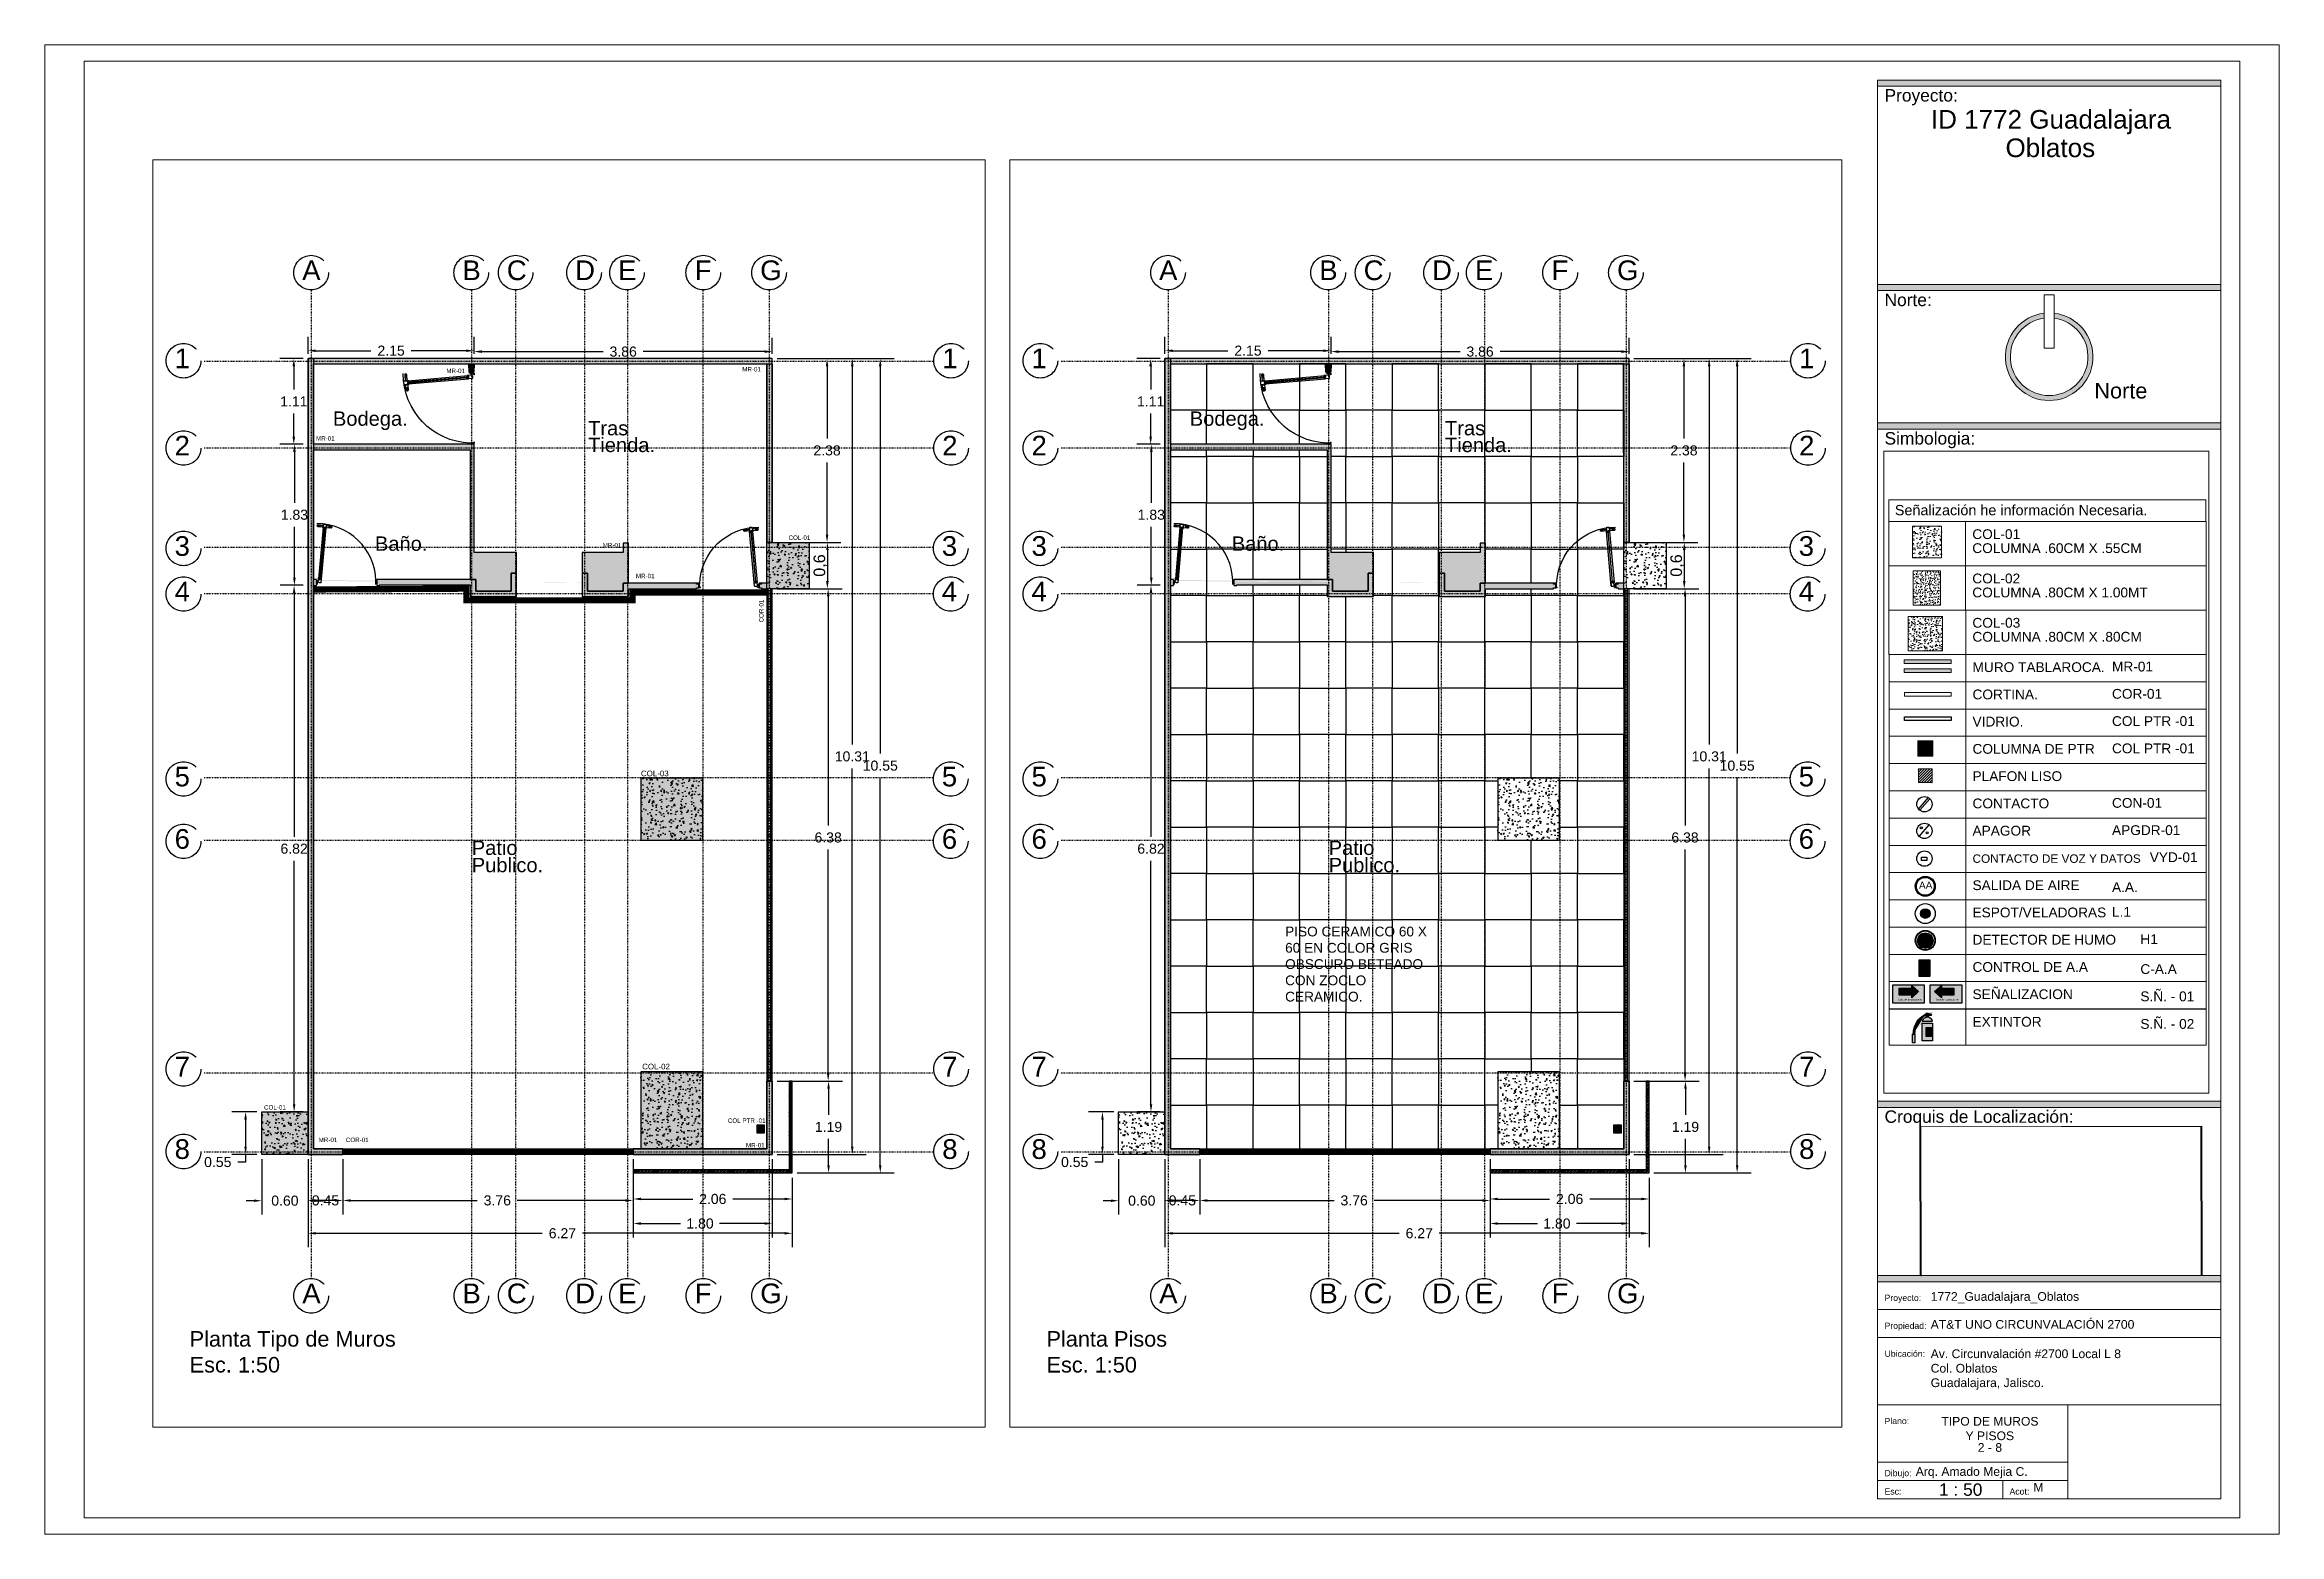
# Paper-space layout 'ARQ-02' of a CAD drawing. Header units: millimetres. Extents: x 76.3 to 166.3, y 66.2 to 126.2.
# The model-space entities are those that its viewports show. They can reach past a viewport. Long polylines and large blocks are cut down to what shows.
import ezdxf

# ---------------------------------------------------------------- set-up
doc = ezdxf.new("R2010")
doc.units = ezdxf.units.MM
for name, pattern in [('ACAD_ISO03W100', [30, 12, -18]), ('X-BB-NEW$0$HIDDEN2', [0.1875, 0.125, -0.0625]), ('X-PP-NEW$0$HIDDEN', [0.375, 0.25, -0.125])]:
    doc.linetypes.add(name, pattern=pattern)
for name, color, linetype, lineweight in [('COLUMNA', 250, 'Continuous', 25), ('CONTACTOS', 40, 'Continuous', 18), ('CORTINA', 252, 'Continuous', 25), ('INFORMACION', 252, 'Continuous', 18), ('LAM-Solapa', 250, 'Continuous', 18), ('LUMINARIAS', 3, 'Continuous', 18), ('MURO CRISTAL', 140, 'Continuous', 25), ('MURO TABLAROKA', 253, 'Continuous', 25)]:
    doc.layers.add(name, color=color, linetype=linetype, lineweight=lineweight)
for name, color, linetype in [('EJES', 254, 'ACAD_ISO03W100'), ('HVAC', 170, 'Continuous'), ('MEDIDAS', 252, 'Continuous'), ('PISO 60X60', 1, 'Continuous'), ('PUERTAS', 251, 'Continuous'), ('SEGURIDAD', 190, 'Continuous'), ('TIPO DE MURO', 30, 'Continuous')]:
    doc.layers.add(name, color=color, linetype=linetype)
doc.styles.get("Standard").update_dxf_attribs({"font": 'arial.ttf'})
doc.dimstyles.new('ISO-25', dxfattribs={"dimtxt": 2.5, "dimasz": 2.5, "dimexe": 1.25, "dimexo": 0.625, "dimtad": 1, "dimtxsty": 'Standard', "dimcen": 2.5, "dimadec": 0, "dimazin": 0, "dimtfac": 1, "dimtmove": 0, "dimatfit": 3, "dimfxl": 1, "dimarcsym": 0})
doc.dimstyles.get("Standard").update_dxf_attribs({"dimtxt": 0.13, "dimasz": 0.1, "dimexe": 0.18, "dimexo": 0.0625, "dimgap": 0.09, "dimtad": 0, "dimtih": 1, "dimtoh": 1, "dimzin": 0, "dimdsep": 46, "dimtxsty": 'Standard', "dimcen": 0.09, "dimadec": 0, "dimazin": 0, "dimtfac": 1, "dimtofl": 0, "dimtmove": 0, "dimatfit": 3, "dimfxl": 1, "dimtolj": 1, "dimtzin": 0, "dimarcsym": 0})
picture_1 = doc.add_image_def('image1.jpg', size_in_pixel=(1141, 605))

psp = doc.layouts.new('ARQ-02')

# ---------------------------------------------------------------- texts
at = {"layer": 'LAM-Solapa', "attachment_point": 1}
for s, width, heights, insert, char_height in [('\\pi2.1502;ID 1772 Guadalajara', 13.82729, [0], (150.13, 123.619), 0.75), ('\\pi5.1538;Oblatos', 13.82729, [0], (150.13, 122.472), 0.75), ('Norte', 22.68618, [0], (158.863, 112.626), 0.625), ('1772_Guadalajara_Oblatos', 23.37132, [0], (152.271, 76.005), 0.35), ('AT&T UNO CIRCUNVALACIÓN 2700', 23.37132, [0], (152.271, 74.88), 0.35), ('Planta Tipo de Muros\\PEsc. 1:50', 22.68618, [0], (82.151, 74.434), 0.625), ('Planta Pisos\\PEsc. 1:50', 22.68618, [0], (116.662, 74.434), 0.625), ('Av. Circunvalación #2700 Local L 8\\PCol. Oblatos\\PGuadalajara, Jalisco.', 23.37132, [4.461], (152.271, 73.697), 0.35), ('\\pi1.2175;TIPO DE MUROS \\P\\pi2.1901;Y PISOS', 6.30978, [1.862], (151.484, 70.977), 0.35), ('\\pi2.6836;2 - 8', 6.30978, [1.46], (151.484, 69.923), 0.35), ('Arq. Amado Mejia C.', 12.25027, [0], (151.668, 68.955), 0.35), ('\\pi0.93798;1 : 50', 3.51409, [1.255], (151.668, 68.301), 0.5), ('M', 2.80981, [1.297], (156.406, 68.322), 0.35)]:
    psp.add_mtext_dynamic_manual_height_columns(s, width=width, gutter_width=12.5, heights=heights, dxfattribs=dict(at, insert=insert, char_height=char_height))

msp = doc.modelspace()

# ---------------------------------------------------------------- texts
at = {"layer": 'EJES', "color": 31}
for s, p in [('A', (1995.358, 1522.459)), ('B', (1997.432, 1522.459)), ('C', (1998.007, 1522.459)), ('D', (1998.892, 1522.459)), ('E', (1999.448, 1522.459)), ('F', (2000.44, 1522.459)), ('G', (2001.288, 1522.459)), ('1', (1993.706, 1521.318)), ('1', (2003.645, 1521.318)), ('2', (1993.706, 1520.188)), ('2', (2003.645, 1520.188)), ('3', (1993.706, 1518.888)), ('3', (2003.64, 1518.888)), ('4', (1993.706, 1518.298)), ('4', (2003.64, 1518.298)), ('5', (1993.706, 1515.903)), ('5', (2003.64, 1515.903)), ('6', (1993.706, 1515.095)), ('6', (2003.64, 1515.095)), ('7', (1993.706, 1512.146)), ('7', (2003.645, 1512.146)), ('8', (1993.706, 1511.079)), ('8', (2003.645, 1511.079)), ('A', (1995.359, 1509.21)), ('B', (1997.433, 1509.21)), ('C', (1998.007, 1509.21)), ('D', (1998.893, 1509.21)), ('E', (1999.449, 1509.21)), ('F', (2000.441, 1509.21)), ('G', (2001.289, 1509.21))]:
    msp.add_text(s, height=0.255, dxfattribs=at).set_placement(p)
at = {"layer": 'HVAC'}
msp.add_text('AA', height=0.1366, dxfattribs=at).set_placement((2009.186, 1514.215))
at = {"layer": 'INFORMACION', "color": 7}
for s, height, p in [('Señalización he información Necesaria.', 0.19547, (2008.728, 1521.313)), ('Bodega.', 0.1859, (1995.756, 1520.573)), ('Tras', 0.1859, (1999.06, 1520.449)), ('COLUMNA .60CM X .55CM ', 0.18593, (2010.199, 1520.595)), ('Tienda.', 0.1859, (1999.06, 1520.232)), ('COLUMNA .80CM X 1.00MT ', 0.18593, (2010.199, 1519.753)), ('Baño.', 0.1859, (1996.3, 1518.954)), ('COLUMNA .80CM X .80CM ', 0.18593, (2010.201, 1518.911)), ('MURO TABLAROCA.', 0.18593, (2010.203, 1518.334)), ('CORTINA.', 0.1859, (2010.203, 1517.816)), ('VIDRIO.', 0.1859, (2010.203, 1517.299)), ('COLUMNA DE PTR', 0.18593, (2010.203, 1516.781)), ('PLAFON LISO', 0.18593, (2010.203, 1516.263)), ('CONTACTO', 0.1859, (2010.203, 1515.745)), ('APAGOR', 0.1859, (2010.203, 1515.227)), ('Patio', 0.1859, (1997.554, 1515.015)), ('Publico.', 0.1859, (1997.554, 1514.792)), ('CONTACTO DE VOZ Y DATOS', 0.16025, (2010.203, 1514.709)), ('SALIDA DE AIRE', 0.18593, (2010.203, 1514.191)), ('ESPOT/VELADORAS', 0.18593, (2010.203, 1513.673)), ('DETECTOR DE HUMO', 0.18593, (2010.203, 1513.155)), ('CONTROL DE A.A', 0.18593, (2010.203, 1512.637)), ('SEÑALIZACION', 0.18593, (2010.203, 1512.12)), ('EXTINTOR', 0.1859, (2010.203, 1511.596))]:
    msp.add_text(s, height=height, dxfattribs=at).set_placement(p)
at = {"layer": 'INFORMACION', "color": 10}
for s, height, p in [('COL-01', 0.1859, (2010.199, 1520.861)), ('COL-02', 0.1859, (2010.199, 1520.019)), ('COL-03', 0.1859, (2010.201, 1519.177)), ('MR-01', 0.1859, (2012.853, 1518.345)), ('COR-01', 0.1859, (2012.853, 1517.827)), ('COL PTR -01', 0.18593, (2012.853, 1517.309)), ('COL PTR -01', 0.18593, (2012.853, 1516.791)), ('CON-01', 0.1859, (2012.853, 1515.755)), ('APGDR-01', 0.1859, (2012.853, 1515.237)), ('VYD-01', 0.1859, (2013.57, 1514.722)), ('A.A.', 0.1859, (2012.853, 1514.154)), ('L.1', 0.1859, (2012.853, 1513.683)), ('H1', 0.1859, (2013.392, 1513.166)), ('C-A.A', 0.1859, (2013.392, 1512.597)), ('S.Ñ. - 01', 0.1859, (2013.392, 1512.079)), ('S.Ñ. - 02', 0.1859, (2013.392, 1511.555))]:
    msp.add_text(s, height=height, dxfattribs=at).set_placement(p)
at = {"layer": 'INFORMACION', "color": 7, "true_color": 0xffffff}
for p in [(2008.783, 1512.093), (2009.496, 1512.093)]:
    msp.add_text('Ruta de Evacuacion', height=0.03591, dxfattribs=at).set_placement(p)
at = {"layer": 'PISO 60X60', "color": 7, "insert": (1996.99, 1514.087), "char_height": 0.12648, "attachment_point": 1}
msp.add_mtext_dynamic_manual_height_columns('PISO CERAMICO 60 X 60 EN COLOR GRIS OBSCURO BETEADO CON ZOCLO CERAMICO.', width=1.88202, gutter_width=12.5, heights=[0], dxfattribs=at)
at = {"layer": 'TIPO DE MURO', "color": 10}
for s, height, p in [('MR-01', 0.0576, (1997.224, 1521.256)), ('MR-01', 0.0576, (2001.056, 1521.276)), ('MR-01', 0.0576, (1995.537, 1520.381)), ('COL-01', 0.0576, (2001.655, 1519.095)), ('MR-01', 0.0576, (1999.249, 1518.997)), ('MR-01', 0.0576, (1999.679, 1518.599)), ('COL-03', 0.0735, (1999.744, 1516.034)), ('COL-02', 0.0735, (1999.76, 1512.238)), ('COL-01', 0.0576, (1994.864, 1511.718)), ('COL PTR -01', 0.05759, (2000.87, 1511.546)), ('MR-01', 0.0576, (1995.571, 1511.297)), ('COR-01', 0.0576, (1995.923, 1511.297)), ('MR-01', 0.0576, (2001.104, 1511.227))]:
    msp.add_text(s, height=height, dxfattribs=at).set_placement(p)
msp.add_text('COR-01', height=0.0576, rotation=90, dxfattribs=at).set_placement((2001.331, 1518.026))

# ---------------------------------------------------------------- blocks, each defined once
blk = doc.blocks.new('Lamina')
at = {"layer": 'LAM-Solapa'}
h = blk.add_hatch(color=256, dxfattribs=at)
h.dxf.hatch_style = 1
h.paths.add_polyline_path([(147.64, -2.85), (175.29, -2.85), (175.29, -3.34), (147.64, -3.34)])
h = blk.add_hatch(color=256, dxfattribs=at)
h.dxf.hatch_style = 1
h.paths.add_polyline_path([(147.64, -19.32), (175.29, -19.32), (175.29, -19.81), (147.64, -19.81)])
h = blk.add_hatch(color=256, dxfattribs=at)
h.dxf.hatch_style = 1
h.paths.add_polyline_path([(147.64, -30.47), (175.29, -30.47), (175.29, -30.96), (147.64, -30.96)])
h = blk.add_hatch(color=256, dxfattribs=at)
h.dxf.hatch_style = 1
h.paths.add_polyline_path([(147.64, -85.12), (175.29, -85.12), (175.29, -85.61), (147.64, -85.61)])
h = blk.add_hatch(color=256, dxfattribs=at)
h.dxf.hatch_style = 1
h.paths.add_polyline_path([(147.64, -99.16), (175.29, -99.16), (175.29, -99.65), (147.64, -99.65)])
for points in [[(0, 0), (0, -120), (180, -120), (180, 0)], [(3.18, -1.32), (3.18, -118.68), (176.82, -118.68), (176.82, -1.32)], [(175.29, -2.85), (147.64, -2.85), (147.64, -117.15), (175.29, -117.15)], [(147.64, -2.85), (175.29, -2.85), (175.29, -3.34), (147.64, -3.34)], [(147.64, -19.32), (175.29, -19.32), (175.29, -19.81), (147.64, -19.81)], [(147.64, -30.47), (175.29, -30.47), (175.29, -30.96), (147.64, -30.96)], [(147.64, -85.12), (175.29, -85.12), (175.29, -85.61), (147.64, -85.61)], [(147.64, -99.16), (175.29, -99.16), (175.29, -99.65), (147.64, -99.65)]]:
    blk.add_lwpolyline(points, close=True, dxfattribs=at)
for points in [[(147.64, -101.9), (175.29, -101.9)], [(147.64, -104.15), (175.29, -104.15)], [(147.64, -109.57), (175.29, -109.57)], [(162.96, -117.15), (162.96, -109.57)], [(147.64, -114.2), (162.96, -114.2)], [(147.64, -115.67), (162.96, -115.67)], [(157.74, -115.67), (157.74, -117.15)]]:
    blk.add_lwpolyline(points, dxfattribs=at)
at = {"layer": 'LAM-Solapa', "attachment_point": 1}
for s, width, insert, char_height in [('Proyecto:', 22.6862, (148.2, -3.58), 1), ('Norte:', 22.6862, (148.2, -20.06), 1), ('Simbologia:', 22.6862, (148.2, -31.21), 1), ('Croquis de Localización:', 22.6862, (148.2, -85.85), 1), ('Proyecto:', 22.6862, (148.2, -100.7), 0.5), ('Propiedad:', 22.6862, (148.2, -102.95), 0.5), ('Ubicación:', 22.6862, (148.2, -105.2), 0.5), ('Plano:', 22.6862, (148.2, -110.62), 0.5), ('Dibujo:', 2.28, (148.2, -114.82), 0.5), ('Esc:', 2.28, (148.2, -116.3), 0.5), ('Acot:', 22.6862, (158.27, -116.3), 0.5)]:
    blk.add_mtext_dynamic_manual_height_columns(s, width=width, gutter_width=12.5, heights=[0], dxfattribs=dict(at, insert=insert, char_height=char_height))
blk = doc.blocks.new('*D0')
at = {"layer": 'Defpoints', "color": 0, "lineweight": -3, "transparency": 16777216}
for p in [(2001.444, 1521.443), (2001.444, 1511.138), (2002.481, 1511.138)]:
    blk.add_point(p, dxfattribs=at)
at = {"layer": 'MEDIDAS', "color": 0, "lineweight": -2, "transparency": 16777216}
for p, q in [((2001.506, 1521.443), (2002.661, 1521.443)), ((2002.481, 1521.343), (2002.481, 1516.447)), ((2002.481, 1511.238), (2002.481, 1516.135)), ((2001.506, 1511.138), (2002.661, 1511.138))]:
    blk.add_line(p, q, dxfattribs=at)
at = {"layer": 'MEDIDAS', "color": 0, "lineweight": -3, "transparency": 16777216}
for points in [[(2002.464, 1521.343), (2002.497, 1521.343), (2002.481, 1521.443)], [(2002.464, 1511.238), (2002.497, 1511.238), (2002.481, 1511.138)]]:
    blk.add_solid(points, dxfattribs=at)
at = {"layer": 'MEDIDAS', "color": 0, "lineweight": -3, "transparency": 16777216, "insert": (2002.481, 1516.291), "char_height": 0.13, "attachment_point": 5}
blk.add_mtext('\\A1;10.31', dxfattribs=at)
blk = doc.blocks.new('*D1')
at = {"layer": 'Defpoints', "color": 0, "lineweight": -3, "transparency": 16777216}
for p in [(2001.444, 1521.443), (2001.444, 1519.063), (2002.154, 1519.063)]:
    blk.add_point(p, dxfattribs=at)
at = {"layer": 'MEDIDAS', "color": 0, "lineweight": -2, "transparency": 16777216}
for p, q in [((2001.506, 1521.443), (2002.334, 1521.443)), ((2002.154, 1521.343), (2002.154, 1520.41)), ((2002.154, 1519.163), (2002.154, 1520.097)), ((2001.506, 1519.063), (2002.334, 1519.063))]:
    blk.add_line(p, q, dxfattribs=at)
at = {"layer": 'MEDIDAS', "color": 0, "lineweight": -3, "transparency": 16777216}
for points in [[(2002.137, 1521.343), (2002.17, 1521.343), (2002.154, 1521.443)], [(2002.137, 1519.163), (2002.17, 1519.163), (2002.154, 1519.063)]]:
    blk.add_solid(points, dxfattribs=at)
at = {"layer": 'MEDIDAS', "color": 0, "lineweight": -3, "transparency": 16777216, "insert": (2002.154, 1520.253), "char_height": 0.13, "attachment_point": 5}
blk.add_mtext('\\A1;2.38', dxfattribs=at)
blk = doc.blocks.new('*D2')
at = {"layer": 'Defpoints', "color": 0, "transparency": 16777216}
for p in [(2001.944, 1519.063), (2001.944, 1518.463), (2002.158, 1518.463)]:
    blk.add_point(p, dxfattribs=at)
at = {"layer": 'MEDIDAS', "color": 0, "lineweight": -2, "transparency": 16777216}
for p, q in [((2002.044, 1519.063), (2002.158, 1519.063)), ((2002.158, 1518.963), (2002.158, 1518.563)), ((2002.044, 1518.463), (2002.158, 1518.463))]:
    blk.add_line(p, q, dxfattribs=at)
at = {"layer": 'MEDIDAS', "color": 0, "transparency": 16777216}
for points in [[(2002.141, 1518.963), (2002.175, 1518.963), (2002.158, 1519.063)], [(2002.141, 1518.563), (2002.175, 1518.563), (2002.158, 1518.463)]]:
    blk.add_solid(points, dxfattribs=at)
at = {"layer": 'MEDIDAS', "color": 0, "transparency": 16777216, "insert": (2002.068, 1518.763), "char_height": 0.15, "attachment_point": 5, "rotation": 90}
blk.add_mtext('0,6', dxfattribs=at)
blk = doc.blocks.new('*D3')
at = {"layer": 'Defpoints', "color": 0, "lineweight": -3, "transparency": 16777216}
for p in [(2001.444, 1518.463), (2001.444, 1512.088), (2002.168, 1512.088)]:
    blk.add_point(p, dxfattribs=at)
at = {"layer": 'MEDIDAS', "color": 0, "lineweight": -2, "transparency": 16777216}
for p, q in [((2001.506, 1518.463), (2002.348, 1518.463)), ((2002.168, 1518.363), (2002.168, 1515.398)), ((2002.168, 1512.188), (2002.168, 1515.085)), ((2001.506, 1512.088), (2002.348, 1512.088))]:
    blk.add_line(p, q, dxfattribs=at)
at = {"layer": 'MEDIDAS', "color": 0, "lineweight": -3, "transparency": 16777216}
for points in [[(2002.152, 1518.363), (2002.185, 1518.363), (2002.168, 1518.463)], [(2002.152, 1512.188), (2002.185, 1512.188), (2002.168, 1512.088)]]:
    blk.add_solid(points, dxfattribs=at)
at = {"layer": 'MEDIDAS', "color": 0, "lineweight": -3, "transparency": 16777216, "insert": (2002.168, 1515.241), "char_height": 0.13, "attachment_point": 5}
blk.add_mtext('\\A1;6.38', dxfattribs=at)
blk = doc.blocks.new('*D4')
at = {"layer": 'Defpoints', "color": 0, "lineweight": -3, "transparency": 16777216}
for p in [(2001.704, 1512.088), (2001.704, 1510.898), (2002.173, 1510.898)]:
    blk.add_point(p, dxfattribs=at)
at = {"layer": 'MEDIDAS', "color": 0, "lineweight": -2, "transparency": 16777216}
for p, q in [((2001.766, 1512.088), (2002.353, 1512.088)), ((2002.173, 1511.988), (2002.173, 1511.65)), ((2002.173, 1510.998), (2002.173, 1511.337)), ((2001.766, 1510.898), (2002.353, 1510.898))]:
    blk.add_line(p, q, dxfattribs=at)
at = {"layer": 'MEDIDAS', "color": 0, "lineweight": -3, "transparency": 16777216}
for points in [[(2002.157, 1511.988), (2002.19, 1511.988), (2002.173, 1512.088)], [(2002.157, 1510.998), (2002.19, 1510.998), (2002.173, 1510.898)]]:
    blk.add_solid(points, dxfattribs=at)
at = {"layer": 'MEDIDAS', "color": 0, "lineweight": -3, "transparency": 16777216, "insert": (2002.173, 1511.493), "char_height": 0.13, "attachment_point": 5}
blk.add_mtext('\\A1;1.19', dxfattribs=at)
blk = doc.blocks.new('*D5')
at = {"layer": 'Defpoints', "color": 0, "lineweight": -3, "transparency": 16777216}
for p in [(2001.444, 1521.443), (2001.704, 1510.898), (2002.843, 1510.898)]:
    blk.add_point(p, dxfattribs=at)
at = {"layer": 'MEDIDAS', "color": 0, "lineweight": -2, "transparency": 16777216}
for p, q in [((2001.506, 1521.443), (2003.023, 1521.443)), ((2002.843, 1521.343), (2002.843, 1516.327)), ((2002.843, 1510.998), (2002.843, 1516.015)), ((2001.766, 1510.898), (2003.023, 1510.898))]:
    blk.add_line(p, q, dxfattribs=at)
at = {"layer": 'MEDIDAS', "color": 0, "lineweight": -3, "transparency": 16777216}
for points in [[(2002.826, 1521.343), (2002.859, 1521.343), (2002.843, 1521.443)], [(2002.826, 1510.998), (2002.859, 1510.998), (2002.843, 1510.898)]]:
    blk.add_solid(points, dxfattribs=at)
at = {"layer": 'MEDIDAS', "color": 0, "lineweight": -3, "transparency": 16777216, "insert": (2002.843, 1516.171), "char_height": 0.13, "attachment_point": 5}
blk.add_mtext('\\A1;10.55', dxfattribs=at)
blk = doc.blocks.new('*D6')
at = {"layer": 'Defpoints', "color": 0, "lineweight": -3, "transparency": 16777216}
for p in [(1999.644, 1510.897), (2001.704, 1510.898), (1999.644, 1510.56)]:
    blk.add_point(p, dxfattribs=at)
at = {"layer": 'MEDIDAS', "color": 0, "lineweight": -2, "transparency": 16777216}
for p, q in [((1999.644, 1510.834), (1999.644, 1510.38)), ((2001.704, 1510.836), (2001.704, 1510.38)), ((1999.744, 1510.56), (2000.414, 1510.56)), ((2001.604, 1510.56), (2000.934, 1510.56))]:
    blk.add_line(p, q, dxfattribs=at)
at = {"layer": 'MEDIDAS', "color": 0, "lineweight": -3, "transparency": 16777216}
for points in [[(1999.744, 1510.577), (1999.744, 1510.544), (1999.644, 1510.56)], [(2001.604, 1510.577), (2001.604, 1510.544), (2001.704, 1510.56)]]:
    blk.add_solid(points, dxfattribs=at)
at = {"layer": 'MEDIDAS', "color": 0, "lineweight": -3, "transparency": 16777216, "insert": (2000.674, 1510.56), "char_height": 0.13, "attachment_point": 5}
blk.add_mtext('\\A1;2.06', dxfattribs=at)
blk = doc.blocks.new('*D7')
at = {"layer": 'Defpoints', "color": 0, "lineweight": -3, "transparency": 16777216}
for p in [(1995.434, 1510.898), (2001.704, 1510.898), (1995.434, 1510.116)]:
    blk.add_point(p, dxfattribs=at)
at = {"layer": 'MEDIDAS', "color": 0, "lineweight": -2, "transparency": 16777216}
for p, q in [((1995.434, 1510.836), (1995.434, 1509.936)), ((2001.704, 1510.836), (2001.704, 1509.936)), ((1995.534, 1510.116), (1998.467, 1510.116)), ((2001.604, 1510.116), (1998.986, 1510.116))]:
    blk.add_line(p, q, dxfattribs=at)
at = {"layer": 'MEDIDAS', "color": 0, "lineweight": -3, "transparency": 16777216}
for points in [[(1995.534, 1510.132), (1995.534, 1510.099), (1995.434, 1510.116)], [(2001.604, 1510.132), (2001.604, 1510.099), (2001.704, 1510.116)]]:
    blk.add_solid(points, dxfattribs=at)
at = {"layer": 'MEDIDAS', "color": 0, "lineweight": -3, "transparency": 16777216, "insert": (1998.727, 1510.116), "char_height": 0.13, "attachment_point": 5}
blk.add_mtext('\\A1;6.27', dxfattribs=at)
blk = doc.blocks.new('*D8')
at = {"layer": 'Defpoints', "color": 0, "lineweight": -3, "transparency": 16777216}
for p in [(1999.644, 1511.138), (2001.444, 1511.138), (1999.644, 1510.242)]:
    blk.add_point(p, dxfattribs=at)
at = {"layer": 'MEDIDAS', "color": 0, "lineweight": -2, "transparency": 16777216}
for p, q in [((1999.644, 1511.076), (1999.644, 1510.062)), ((2001.444, 1511.076), (2001.444, 1510.062)), ((1999.744, 1510.242), (2000.257, 1510.242)), ((2001.344, 1510.242), (2000.762, 1510.242))]:
    blk.add_line(p, q, dxfattribs=at)
at = {"layer": 'MEDIDAS', "color": 0, "lineweight": -3, "transparency": 16777216}
for points in [[(1999.744, 1510.259), (1999.744, 1510.226), (1999.644, 1510.242)], [(2001.344, 1510.259), (2001.344, 1510.226), (2001.444, 1510.242)]]:
    blk.add_solid(points, dxfattribs=at)
at = {"layer": 'MEDIDAS', "color": 0, "lineweight": -3, "transparency": 16777216, "insert": (2000.509, 1510.242), "char_height": 0.13, "attachment_point": 5}
blk.add_mtext('\\A1;1.80', dxfattribs=at)
blk = doc.blocks.new('*D9')
at = {"layer": 'Defpoints', "color": 0, "lineweight": -3, "transparency": 16777216}
for p in [(1995.884, 1511.138), (1999.644, 1511.138), (1995.884, 1510.541)]:
    blk.add_point(p, dxfattribs=at)
at = {"layer": 'MEDIDAS', "color": 0, "lineweight": -2, "transparency": 16777216}
for p, q in [((1995.884, 1511.076), (1995.884, 1510.361)), ((1999.644, 1511.076), (1999.644, 1510.361)), ((1995.984, 1510.541), (1997.625, 1510.541)), ((1999.544, 1510.541), (1998.143, 1510.541))]:
    blk.add_line(p, q, dxfattribs=at)
at = {"layer": 'MEDIDAS', "color": 0, "lineweight": -3, "transparency": 16777216}
for points in [[(1995.984, 1510.557), (1995.984, 1510.524), (1995.884, 1510.541)], [(1999.544, 1510.557), (1999.544, 1510.524), (1999.644, 1510.541)]]:
    blk.add_solid(points, dxfattribs=at)
at = {"layer": 'MEDIDAS', "color": 0, "lineweight": -3, "transparency": 16777216, "insert": (1997.884, 1510.541), "char_height": 0.13, "attachment_point": 5}
blk.add_mtext('\\A1;3.76', dxfattribs=at)
blk = doc.blocks.new('*D10')
at = {"layer": 'Defpoints', "color": 0, "lineweight": -3, "transparency": 16777216}
for p in [(1995.434, 1511.138), (1995.884, 1511.138), (1995.434, 1510.541)]:
    blk.add_point(p, dxfattribs=at)
at = {"layer": 'MEDIDAS', "color": 0, "lineweight": -2, "transparency": 16777216}
for p, q in [((1995.434, 1511.076), (1995.434, 1510.361)), ((1995.884, 1511.076), (1995.884, 1510.361)), ((1995.784, 1510.541), (1995.534, 1510.541))]:
    blk.add_line(p, q, dxfattribs=at)
at = {"layer": 'MEDIDAS', "color": 0, "lineweight": -3, "transparency": 16777216}
for points in [[(1995.534, 1510.558), (1995.534, 1510.524), (1995.434, 1510.541)], [(1995.784, 1510.558), (1995.784, 1510.524), (1995.884, 1510.541)]]:
    blk.add_solid(points, dxfattribs=at)
at = {"layer": 'MEDIDAS', "color": 0, "lineweight": -3, "transparency": 16777216, "insert": (1995.659, 1510.541), "char_height": 0.13, "attachment_point": 5}
blk.add_mtext('\\A1;0.45', dxfattribs=at)
blk = doc.blocks.new('*D11')
at = {"layer": 'Defpoints', "color": 0, "lineweight": -3, "transparency": 16777216}
for p in [(1994.834, 1511.138), (1995.434, 1511.138), (1994.834, 1510.538)]:
    blk.add_point(p, dxfattribs=at)
at = {"layer": 'MEDIDAS', "color": 0, "lineweight": -2, "transparency": 16777216}
for p, q in [((1994.834, 1511.076), (1994.834, 1510.358)), ((1995.434, 1511.076), (1995.434, 1510.358)), ((1994.734, 1510.538), (1994.634, 1510.538)), ((1995.534, 1510.538), (1995.634, 1510.538))]:
    blk.add_line(p, q, dxfattribs=at)
at = {"layer": 'MEDIDAS', "color": 0, "lineweight": -3, "transparency": 16777216}
for points in [[(1994.734, 1510.554), (1994.734, 1510.521), (1994.834, 1510.538)], [(1995.534, 1510.554), (1995.534, 1510.521), (1995.434, 1510.538)]]:
    blk.add_solid(points, dxfattribs=at)
at = {"layer": 'MEDIDAS', "color": 0, "lineweight": -3, "transparency": 16777216, "insert": (1995.134, 1510.538), "char_height": 0.13, "attachment_point": 5}
blk.add_mtext('\\A1;0.60', dxfattribs=at)
blk = doc.blocks.new('*D12')
at = {"layer": 'Defpoints', "color": 0, "lineweight": -3, "transparency": 16777216}
for p in [(1994.834, 1511.688), (1994.625, 1511.138), (1994.834, 1511.138)]:
    blk.add_point(p, dxfattribs=at)
at = {"layer": 'MEDIDAS', "color": 0, "lineweight": -2, "transparency": 16777216}
for p, q in [((1994.771, 1511.688), (1994.445, 1511.688)), ((1994.625, 1511.588), (1994.625, 1511.238)), ((1994.771, 1511.138), (1994.445, 1511.138)), ((1994.625, 1511.038), (1994.525, 1511.038)), ((1994.625, 1511.138), (1994.625, 1511.038))]:
    blk.add_line(p, q, dxfattribs=at)
at = {"layer": 'MEDIDAS', "color": 0, "lineweight": -3, "transparency": 16777216}
for points in [[(1994.608, 1511.588), (1994.641, 1511.588), (1994.625, 1511.688)], [(1994.608, 1511.238), (1994.641, 1511.238), (1994.625, 1511.138)]]:
    blk.add_solid(points, dxfattribs=at)
at = {"layer": 'MEDIDAS', "color": 0, "lineweight": -3, "transparency": 16777216, "insert": (1994.265, 1511.038), "char_height": 0.13, "attachment_point": 5}
blk.add_mtext('\\A1;0.55', dxfattribs=at)
blk = doc.blocks.new('*D13')
at = {"layer": 'Defpoints', "color": 0, "lineweight": -3, "transparency": 16777216}
for p in [(1995.253, 1518.507), (1995.434, 1518.507), (1995.434, 1511.688)]:
    blk.add_point(p, dxfattribs=at)
at = {"layer": 'MEDIDAS', "color": 0, "lineweight": -2, "transparency": 16777216}
for p, q in [((1995.371, 1518.507), (1995.073, 1518.507)), ((1995.253, 1518.407), (1995.253, 1515.252)), ((1995.253, 1511.788), (1995.253, 1514.94)), ((1995.371, 1511.688), (1995.073, 1511.688))]:
    blk.add_line(p, q, dxfattribs=at)
at = {"layer": 'MEDIDAS', "color": 0, "lineweight": -3, "transparency": 16777216}
for points in [[(1995.237, 1518.407), (1995.27, 1518.407), (1995.253, 1518.507)], [(1995.237, 1511.788), (1995.27, 1511.788), (1995.253, 1511.688)]]:
    blk.add_solid(points, dxfattribs=at)
at = {"layer": 'MEDIDAS', "color": 0, "lineweight": -3, "transparency": 16777216, "insert": (1995.253, 1515.096), "char_height": 0.13, "attachment_point": 5}
blk.add_mtext('\\A1;6.82', dxfattribs=at)
blk = doc.blocks.new('*D14')
at = {"layer": 'Defpoints', "color": 0, "lineweight": -3, "transparency": 16777216}
for p in [(1995.257, 1520.333), (1995.257, 1520.333), (1995.257, 1518.507)]:
    blk.add_point(p, dxfattribs=at)
at = {"layer": 'MEDIDAS', "color": 0, "lineweight": -2, "transparency": 16777216}
for p, q in [((1995.194, 1520.333), (1995.077, 1520.333)), ((1995.257, 1520.233), (1995.257, 1519.576)), ((1995.257, 1518.607), (1995.257, 1519.264)), ((1995.194, 1518.507), (1995.077, 1518.507))]:
    blk.add_line(p, q, dxfattribs=at)
at = {"layer": 'MEDIDAS', "color": 0, "lineweight": -3, "transparency": 16777216}
for points in [[(1995.24, 1520.233), (1995.274, 1520.233), (1995.257, 1520.333)], [(1995.24, 1518.607), (1995.274, 1518.607), (1995.257, 1518.507)]]:
    blk.add_solid(points, dxfattribs=at)
at = {"layer": 'MEDIDAS', "color": 0, "lineweight": -3, "transparency": 16777216, "insert": (1995.257, 1519.42), "char_height": 0.13, "attachment_point": 5}
blk.add_mtext('\\A1;1.83', dxfattribs=at)
blk = doc.blocks.new('*D15')
at = {"layer": 'Defpoints', "color": 0, "lineweight": -3, "transparency": 16777216}
for p in [(1995.249, 1521.443), (1995.434, 1521.443), (1995.434, 1520.333)]:
    blk.add_point(p, dxfattribs=at)
at = {"layer": 'MEDIDAS', "color": 0, "lineweight": -2, "transparency": 16777216}
for p, q in [((1995.371, 1521.443), (1995.069, 1521.443)), ((1995.249, 1521.343), (1995.249, 1521.044)), ((1995.249, 1520.433), (1995.249, 1520.733)), ((1995.371, 1520.333), (1995.069, 1520.333))]:
    blk.add_line(p, q, dxfattribs=at)
at = {"layer": 'MEDIDAS', "color": 0, "lineweight": -3, "transparency": 16777216}
for points in [[(1995.232, 1521.343), (1995.266, 1521.343), (1995.249, 1521.443)], [(1995.232, 1520.433), (1995.266, 1520.433), (1995.249, 1520.333)]]:
    blk.add_solid(points, dxfattribs=at)
at = {"layer": 'MEDIDAS', "color": 0, "lineweight": -3, "transparency": 16777216, "insert": (1995.249, 1520.888), "char_height": 0.13, "attachment_point": 5}
blk.add_mtext('\\A1;1.11', dxfattribs=at)
blk = doc.blocks.new('*D16')
at = {"layer": 'Defpoints', "color": 0, "lineweight": -3, "transparency": 16777216}
for p in [(1995.434, 1521.443), (1997.584, 1521.545), (1997.584, 1521.443)]:
    blk.add_point(p, dxfattribs=at)
at = {"layer": 'MEDIDAS', "color": 0, "lineweight": -2, "transparency": 16777216}
for p, q in [((1995.434, 1521.506), (1995.434, 1521.725)), ((1997.584, 1521.506), (1997.584, 1521.725)), ((1995.534, 1521.545), (1996.248, 1521.545)), ((1997.484, 1521.545), (1996.769, 1521.545))]:
    blk.add_line(p, q, dxfattribs=at)
at = {"layer": 'MEDIDAS', "color": 0, "lineweight": -3, "transparency": 16777216}
for points in [[(1995.534, 1521.561), (1995.534, 1521.528), (1995.434, 1521.545)], [(1997.484, 1521.561), (1997.484, 1521.528), (1997.584, 1521.545)]]:
    blk.add_solid(points, dxfattribs=at)
at = {"layer": 'MEDIDAS', "color": 0, "lineweight": -3, "transparency": 16777216, "insert": (1996.509, 1521.545), "char_height": 0.13, "attachment_point": 5}
blk.add_mtext('\\A1;2.15', dxfattribs=at)
blk = doc.blocks.new('*D17')
at = {"layer": 'Defpoints', "color": 0, "lineweight": -3, "transparency": 16777216}
for p in [(1997.584, 1521.443), (2001.444, 1521.533), (2001.444, 1521.443)]:
    blk.add_point(p, dxfattribs=at)
at = {"layer": 'MEDIDAS', "color": 0, "lineweight": -2, "transparency": 16777216}
for p, q in [((1997.584, 1521.506), (1997.584, 1521.713)), ((2001.444, 1521.506), (2001.444, 1521.713)), ((1997.684, 1521.533), (1999.255, 1521.533)), ((2001.344, 1521.533), (1999.773, 1521.533))]:
    blk.add_line(p, q, dxfattribs=at)
at = {"layer": 'MEDIDAS', "color": 0, "lineweight": -3, "transparency": 16777216}
for points in [[(1997.684, 1521.55), (1997.684, 1521.516), (1997.584, 1521.533)], [(2001.344, 1521.55), (2001.344, 1521.516), (2001.444, 1521.533)]]:
    blk.add_solid(points, dxfattribs=at)
at = {"layer": 'MEDIDAS', "color": 0, "lineweight": -3, "transparency": 16777216, "insert": (1999.514, 1521.533), "char_height": 0.13, "attachment_point": 5}
blk.add_mtext('\\A1;3.86', dxfattribs=at)
blk = doc.blocks.new('X-PP-NEW$0$6370-Junquillo')
at = {"color": 0, "linetype": 'ByBlock', "ltscale": 10}
for p, q in [((-0.002, -0.013), (-0.004, -0.013)), ((-0.004, -0.013), (-0.004, -0.016)), ((0.01, -0.016), (-0.004, -0.016)), ((-0.002, -0.013), (-0.002, -0.015)), ((0.008, -0.015), (-0.002, -0.015)), ((0, -0.001), (0, -0.003)), ((0, -0.001), (0.014, -0.001)), ((0, -0.003), (0.001, -0.003)), ((0.001, -0.002), (0.001, -0.003)), ((0.001, -0.002), (0.013, -0.002)), ((0.008, -0.009), (0.008, -0.015)), ((0.013, -0.009), (0.008, -0.009)), ((0.01, -0.01), (0.01, -0.016)), ((0.013, -0.01), (0.01, -0.01)), ((0.013, -0.002), (0.013, -0.009)), ((0.013, -0.01), (0.013, -0.016)), ((0.013, -0.016), (0.014, -0.016)), ((0.014, -0.001), (0.014, -0.016))]:
    blk.add_line(p, q, dxfattribs=at)
blk = doc.blocks.new('X-PP-NEW$0$Vinil Cuña')
at = {"color": 0, "linetype": 'ByBlock', "ltscale": 10}
for p, q in [((-0.003, 0.003), (-0.003, 0.004)), ((-0.002, 0.003), (-0.003, 0.003)), ((0.004, 0), (0, 0)), ((0, -0.003), (0, 0)), ((-0.003, -0.004), (-0.003, -0.005)), ((-0.002, -0.005), (-0.003, -0.005)), ((-0.002, -0.007), (-0.002, -0.005)), ((-0.002, -0.007), (-0.002, -0.007)), ((0.001, -0.003), (0, -0.003)), ((0.001, -0.004), (0.001, -0.003))]:
    blk.add_line(p, q, dxfattribs=at)
for centre, radius, start, end in [((-0.002, -0.003), 0.00702, 32.4514, 94.8697), ((-0.007, 0), 0.00598, 315.8525, 35.1325), ((0.001, -0.007), 0.00332, 98.816, 172.8772)]:
    blk.add_arc(centre, radius, start, end, dxfattribs=at)
blk = doc.blocks.new('X-PP-NEW$0$Plomo-1')
at = {"color": 0, "linetype": 'ByBlock', "ltscale": 10}
blk.add_lwpolyline([(-0.006, 0.006), (0.006, 0.006), (0.006, 0), (-0.006, 0)], close=True, dxfattribs=at)
at = {"color": 0, "linetype": 'X-PP-NEW$0$HIDDEN', "ltscale": 10}
for points in [[(0.006, 0.006), (-0.006, 0)], [(-0.006, 0.006), (0.006, 0)]]:
    blk.add_lwpolyline(points, dxfattribs=at)
blk = doc.blocks.new('X-PP-NEW$0$Vinil Respaldo')
at = {"color": 0, "linetype": 'ByBlock', "ltscale": 10}
for p, q in [((-0.004, 0.001), (-0.004, 0)), ((0, 0), (-0.004, 0)), ((0, 0), (0, -0.003)), ((0.001, 0), (0.001, -0.001)), ((0.001, -0.001), (0.003, 0)), ((0.003, 0.002), (0.003, 0.004)), ((0.003, 0), (0.003, 0)), ((-0.005, -0.002), (-0.005, -0.003)), ((-0.005, -0.002), (-0.005, -0.004)), ((-0.005, -0.002), (-0.005, -0.003)), ((-0.005, -0.002), (-0.005, -0.002)), ((-0.004, -0.002), (-0.005, -0.002)), ((-0.005, -0.003), (-0.005, -0.003)), ((-0.005, -0.003), (-0.005, -0.003)), ((-0.005, -0.003), (-0.005, -0.004)), ((-0.005, -0.003), (-0.005, -0.004)), ((-0.005, -0.004), (-0.005, -0.004)), ((-0.004, -0.004), (-0.005, -0.004)), ((-0.004, -0.002), (-0.004, -0.003)), ((-0.004, -0.002), (-0.004, -0.003)), ((-0.004, -0.002), (-0.004, -0.003)), ((-0.004, -0.002), (-0.004, -0.002)), ((-0.004, -0.003), (-0.004, -0.003)), ((-0.004, -0.003), (-0.004, -0.003)), ((-0.004, -0.003), (0, -0.003)), ((-0.004, -0.003), (0, -0.003)), ((-0.004, -0.003), (-0.004, -0.004)), ((-0.004, -0.003), (-0.004, -0.004)), ((-0.004, -0.003), (-0.004, -0.004)), ((-0.004, -0.004), (-0.004, -0.004)), ((0, -0.003), (0, -0.007)), ((0.001, -0.007), (0, -0.007)), ((0.001, -0.001), (0.003, 0)), ((0.001, -0.003), (0.003, -0.001)), ((0.001, -0.001), (0.001, -0.003)), ((0.001, -0.003), (0.003, -0.002)), ((0.001, -0.003), (0.001, -0.004)), ((0.001, -0.005), (0.003, -0.003)), ((0.001, -0.004), (0.003, -0.003)), ((0.001, -0.007), (0.003, -0.005)), ((0.001, -0.006), (0.003, -0.005)), ((0.001, -0.005), (0.001, -0.006)), ((0.003, -0.002), (0.003, -0.001)), ((0.003, -0.003), (0.003, -0.003)), ((0.003, -0.005), (0.003, -0.005))]:
    blk.add_line(p, q, dxfattribs=at)
for centre, radius, start, end in [((-0.005, 0.015), 0.0137, 273.2604, 303.0933), ((-0.001, 0.003), 0.00347, 300.7277, 342.7559)]:
    blk.add_arc(centre, radius, start, end, dxfattribs=at)
blk = doc.blocks.new('X-PP-NEW$0$9204-29204-Cerco Chapa')
at = {"color": 0, "linetype": 'ByBlock', "ltscale": 10}
for p, q in [((-0.054, 0.022), (-0.055, 0.022)), ((-0.055, 0.022), (-0.055, 0.022)), ((-0.005, 0.022), (-0.055, 0.022)), ((-0.054, 0.022), (-0.054, 0.007)), ((-0.054, 0.007), (-0.053, 0.007)), ((-0.054, -0.004), (-0.054, 0.004)), ((-0.054, 0.004), (-0.051, 0.004)), ((-0.053, 0.021), (-0.053, 0.011)), ((-0.006, 0.021), (-0.053, 0.021)), ((-0.053, 0.011), (-0.049, 0.011)), ((-0.053, 0.01), (-0.051, 0.01)), ((-0.053, 0.01), (-0.053, 0.007)), ((-0.053, -0.003), (-0.053, 0.003)), ((-0.053, 0.003), (-0.049, 0.003)), ((-0.051, 0.01), (-0.051, 0.004)), ((-0.049, 0.011), (-0.049, 0.003)), ((-0.055, -0.022), (-0.055, -0.022)), ((-0.054, -0.022), (-0.055, -0.022)), ((-0.005, -0.022), (-0.055, -0.022)), ((-0.054, -0.004), (-0.051, -0.004)), ((-0.054, -0.022), (-0.054, -0.007)), ((-0.054, -0.007), (-0.053, -0.007)), ((-0.053, -0.003), (-0.049, -0.003)), ((-0.053, -0.01), (-0.053, -0.007)), ((-0.053, -0.01), (-0.051, -0.01)), ((-0.053, -0.021), (-0.053, -0.012)), ((-0.053, -0.012), (-0.049, -0.012)), ((-0.006, -0.021), (-0.053, -0.021)), ((-0.051, -0.01), (-0.051, -0.004)), ((-0.049, -0.012), (-0.049, -0.003))]:
    blk.add_line(p, q, dxfattribs=at)
for radius, start, end in [(0.0527, 336.6352, 23.3648), (0.054, 335.7253, 24.2747)]:
    blk.add_arc((-0.054, 0), radius, start, end, dxfattribs=at)
blk = doc.blocks.new('X-PP-NEW$0$Bisagra Pivote Descentrado Planta')
at = {"color": 0, "linetype": 'ByBlock', "ltscale": 10}
blk.add_lwpolyline([(0, -0.012), (-0.011, -0.012), (-0.029, -0.009, -0.365008), (-0.032, -0.006), (-0.032, 0.006, -0.365008), (-0.029, 0.009), (-0.011, 0.012), (0, 0.012), (0, -0.012)], format="xyb", dxfattribs=at)
blk.add_circle((-0.019, 0), 0.0045, dxfattribs=at)
blk = doc.blocks.new('X-PP-NEW$0$1142-Jaladera-planta')
at = {"color": 0, "linetype": 'ByBlock', "ltscale": 10}
for points in [[(0, 0.019), (0.006, 0.019), (0.006, -0.019), (0, -0.019)], [(0, 0.015), (0.006, 0.015)], [(0, 0.009), (0.006, 0.009)], [(0, 0), (0.006, 0)], [(0.037, 0.013), (0.037, -0.013)], [(0, -0.009), (0.006, -0.009)], [(0, -0.015), (0.006, -0.015)]]:
    blk.add_lwpolyline(points, dxfattribs=at)
blk.add_lwpolyline([(0.006, -0.013), (0.072, -0.013, 1), (0.072, 0.013), (0.006, 0.013)], format="xyb", dxfattribs=at)
for centre, radius, start, end in [((0.041, 0), 0.0143, 297.4644, 62.5356), ((0.055, 0), 0.0128, 277.7654, 82.2346), ((0.067, 0), 0.0127, 270.9094, 89.0906)]:
    blk.add_arc(centre, radius, start, end, dxfattribs=at)
blk = doc.blocks.new('X-PP-NEW$0$5844-25844-Batiente')
at = {"color": 0, "linetype": 'ByBlock'}
for p, q in [((-0.025, 0), (-0.025, 0.021)), ((-0.025, 0.021), (-0.022, 0.021)), ((-0.025, 0), (-0.024, 0)), ((-0.024, 0.02), (-0.024, 0.014)), ((-0.024, 0.02), (-0.023, 0.02)), ((-0.023, 0.014), (-0.024, 0.014)), ((-0.022, 0.013), (-0.024, 0.013)), ((-0.024, 0.013), (-0.024, 0.01)), ((-0.024, 0.01), (0.025, 0.01)), ((-0.024, 0.003), (-0.024, 0.009)), ((-0.024, 0.009), (0.024, 0.009)), ((-0.024, 0.003), (-0.02, 0.003)), ((-0.024, 0.002), (-0.021, 0.002)), ((-0.024, 0), (-0.024, 0.002)), ((-0.023, 0.02), (-0.023, 0.018)), ((-0.023, 0.018), (-0.022, 0.018)), ((-0.022, 0.016), (-0.023, 0.016)), ((-0.023, 0.016), (-0.023, 0.014)), ((-0.022, 0.021), (-0.022, 0.018)), ((-0.022, 0.016), (-0.022, 0.013)), ((-0.02, 0.002), (-0.02, 0.003)), ((0.024, 0.003), (0.02, 0.003)), ((0.02, 0.002), (0.02, 0.003)), ((0.024, 0.002), (0.021, 0.002)), ((0.024, 0.003), (0.024, 0.009)), ((0.024, 0), (0.024, 0.002)), ((0.024, 0), (0.025, 0)), ((0.025, 0), (0.025, 0.01))]:
    blk.add_line(p, q, dxfattribs=at)
for centre, start, end in [((-0.021, 0.002), 270, 0), ((0.021, 0.002), 180, 270)]:
    blk.add_arc(centre, 0.0005, start, end, dxfattribs=at)
blk = doc.blocks.new('X-PP-NEW$0$Felpa')
at = {"color": 0, "linetype": 'ByBlock', "ltscale": 10}
blk.add_lwpolyline([(0.002, 0.002), (0.002, 0.001), (0.001, 0.001), (0.001, 0.002), (0, 0.002), (0, -0.002), (0.001, -0.002), (0.001, -0.001), (0.002, -0.001), (0.002, -0.002, 0.483593)], format="xyb", close=True, dxfattribs=at)
blk = doc.blocks.new('X-PP-NEW$0$Pta Alum ACC')
blk.add_lwpolyline([(155.397, 33.651, 0.407478), (154.497, 34.516)], format="xyb")
for points in [[(154.591, 34.457), (154.522, 33.676)], [(154.61, 34.45), (154.616, 34.449), (154.549, 33.68), (154.543, 33.681), (154.61, 34.45)], [(154.569, 33.672), (154.637, 34.453)]]:
    blk.add_lwpolyline(points)
for name, p, xscale, yscale, zscale, rotation in [('X-PP-NEW$0$1142-Jaladera-planta', (154.592, 34.477), -1.05181712320843, 1.05181712320843, 1.05181712320843, 354.9999999828411), ('X-PP-NEW$0$6370-Junquillo', (154.591, 34.457), -1.05181712320843, 1.05181712320843, 1.05181712320843, 84.99999999133487), ('X-PP-NEW$0$9204-29204-Cerco Chapa', (154.619, 34.513), -1.05181712320843, 1.05181712320843, 1.05181712320843, 264.9999999913356), ('X-PP-NEW$0$Vinil Respaldo', (154.606, 34.441), -1.05181712320843, 1.05181712320843, 1.05181712320843, 174.9999999913356), ('X-PP-NEW$0$Plomo-1', (154.614, 34.456), 1.05181712320843, 1.05181712320843, 1.05181712320843, 174.9999999913348), ('X-PP-NEW$0$Vinil Cuña', (154.619, 34.44), -1.05181712320843, 1.05181712320843, 1.05181712320843, 174.9999999913356), ('X-PP-NEW$0$6370-Junquillo', (154.637, 34.453), 1.05181712320843, 1.05181712320843, 1.05181712320843, 264.9999999913344), ('X-PP-NEW$0$1142-Jaladera-planta', (154.639, 34.473), 1.05181712320843, 1.05181712320843, 1.05181712320843, 354.9999999999998), ('X-PP-NEW$0$Bisagra Pivote Descentrado Planta', (154.518, 33.629), 0.4588769036827118, 0.4588769036827118, 0.4588769036827118, 354.999999999999), ('X-PP-NEW$0$9204-29204-Cerco Chapa', (154.54, 33.617), -1.05181712320843, 1.05181712320843, 1.05181712320843, 84.99999999133567), ('X-PP-NEW$0$6370-Junquillo', (154.522, 33.676), 1.05181712320843, 1.05181712320843, 1.05181712320843, 84.9999999913353), ('X-PP-NEW$0$Vinil Respaldo', (154.541, 33.69), 1.05181712320843, 1.05181712320843, 1.05181712320843, 354.9999999913348), ('X-PP-NEW$0$Plomo-1', (154.545, 33.674), -1.05181712320843, 1.05181712320843, 1.05181712320843, 354.9999999913348), ('X-PP-NEW$0$Vinil Cuña', (154.553, 33.689), 1.05181712320843, 1.05181712320843, 1.05181712320843, 354.9999999913348), ('X-PP-NEW$0$6370-Junquillo', (154.569, 33.672), -1.05181712320843, 1.05181712320843, 1.05181712320843, 264.9999999913356)]:
    blk.add_blockref(name, p, dxfattribs=dict(xscale=xscale, yscale=yscale, zscale=zscale, rotation=rotation))
at = {"linetype": 'ByBlock', "yscale": 1.032473033285478, "zscale": 1.032473033285478}
for name, p, xscale, rotation in [('X-PP-NEW$0$5844-25844-Batiente', (154.493, 33.625), -1.032473033285478, 270.0000000000001), ('X-PP-NEW$0$Felpa', (154.51, 33.6), -1.032473033285478, 270.0000000000001), ('X-PP-NEW$0$5844-25844-Batiente', (155.408, 33.625), 1.032473033285478, 89.99999999999997), ('X-PP-NEW$0$Felpa', (155.39, 33.6), 1.032473033285478, 89.99999999999997)]:
    blk.add_blockref(name, p, dxfattribs=dict(at, xscale=xscale, rotation=rotation))
blk = doc.blocks.new('PISO')
at = {"layer": 'PISO 60X60', "lineweight": -3}
for p, q in [((1978.129, 1520.263), (1978.129, 1511.208)), ((1979.798, 1520.173), (1980.159, 1520.174)), ((1980.398, 1520.173), (1980.209, 1520.174)), ((1979.798, 1519.573), (1980.159, 1519.573)), ((1980.398, 1519.573), (1980.209, 1519.573)), ((1982.198, 1519.573), (1982.198, 1519.053)), ((1979.798, 1518.973), (1980.159, 1518.973)), ((1980.398, 1518.973), (1980.209, 1518.974)), ((1980.398, 1518.973), (1980.398, 1518.933)), ((1981.598, 1518.973), (1982.139, 1518.973)), ((1982.798, 1518.973), (1982.209, 1518.974)), ((1980.159, 1518.373), (1979.798, 1518.373)), ((1980.398, 1517.773), (1980.398, 1518.363)), ((1982.198, 1517.773), (1982.198, 1518.363))]:
    blk.add_line(p, q, dxfattribs=at)
for points in [[(1978.129, 1521.373), (1978.598, 1521.373), (1978.598, 1520.773), (1978.129, 1520.773)], [(1978.598, 1520.333), (1978.598, 1520.773), (1978.129, 1520.773)], [(1978.598, 1520.333), (1978.598, 1520.773), (1979.198, 1520.773), (1979.198, 1520.333)], [(1979.798, 1520.333), (1979.798, 1520.773), (1979.198, 1520.773), (1979.198, 1520.333)], [(1979.798, 1520.333), (1979.798, 1520.773), (1980.398, 1520.773), (1980.398, 1520.173)], [(1978.129, 1520.173), (1978.598, 1520.173), (1978.598, 1520.263)], [(1979.198, 1520.263), (1979.198, 1520.173), (1978.598, 1520.173), (1978.598, 1520.263)], [(1979.198, 1520.263), (1979.198, 1520.173), (1979.798, 1520.173), (1979.798, 1520.263)], [(1979.798, 1520.173), (1979.798, 1520.263)], [(1978.129, 1520.173), (1978.598, 1520.173), (1978.598, 1519.573), (1978.129, 1519.573)], [(1979.798, 1520.173), (1979.798, 1519.573)], [(1980.398, 1519.573), (1980.398, 1520.173)], [(1978.129, 1518.973), (1978.598, 1518.973), (1978.598, 1519.573), (1978.129, 1519.573)], [(1979.798, 1518.973), (1979.798, 1519.573)], [(1980.398, 1519.573), (1980.398, 1518.973)], [(1982.198, 1519.573), (1981.598, 1519.573), (1981.598, 1518.973)], [(1982.198, 1519.573), (1982.798, 1519.573), (1982.798, 1518.973)], [(1978.129, 1518.973), (1978.598, 1518.973), (1978.598, 1518.373), (1978.129, 1518.373)], [(1979.198, 1518.583), (1979.198, 1518.973), (1978.598, 1518.973), (1978.598, 1518.373), (1979.198, 1518.373), (1979.198, 1518.513)], [(1979.198, 1518.583), (1979.198, 1518.973), (1979.798, 1518.973), (1979.798, 1518.583)], [(1979.798, 1518.973), (1979.798, 1518.583)], [(1980.398, 1518.973), (1980.998, 1518.973), (1980.998, 1518.373)], [(1981.598, 1518.373), (1981.598, 1518.973)], [(1982.798, 1518.533), (1982.798, 1518.973), (1983.398, 1518.973), (1983.398, 1518.373), (1982.798, 1518.373), (1982.798, 1518.463)], [(1982.798, 1518.533), (1982.798, 1518.973)], [(1979.798, 1518.513), (1979.798, 1518.373)], [(1978.129, 1517.773), (1978.598, 1517.773), (1978.598, 1518.373), (1978.129, 1518.373)], [(1980.398, 1517.773), (1979.798, 1517.773), (1979.798, 1518.373)], [(1980.398, 1517.773), (1980.998, 1517.773), (1980.998, 1518.373), (1980.759, 1518.373)], [(1981.598, 1518.373), (1981.598, 1517.773), (1982.198, 1517.773)], [(1982.798, 1518.373), (1982.798, 1517.773), (1982.198, 1517.773)], [(1978.129, 1517.773), (1978.598, 1517.773), (1978.598, 1517.173), (1978.129, 1517.173)], [(1978.129, 1516.573), (1978.598, 1516.573), (1978.598, 1517.173), (1978.129, 1517.173)], [(1978.129, 1516.573), (1978.598, 1516.573), (1978.598, 1515.973), (1978.129, 1515.973)], [(1982.798, 1516.008), (1982.798, 1516.573), (1982.198, 1516.573), (1982.198, 1515.973), (1982.369, 1515.973)], [(1982.798, 1516.008), (1982.798, 1516.573), (1983.398, 1516.573), (1983.398, 1515.973), (1983.169, 1515.973)], [(1978.129, 1515.373), (1978.598, 1515.373), (1978.598, 1515.973), (1978.129, 1515.973)], [(1983.169, 1515.373), (1983.398, 1515.373), (1983.398, 1515.973), (1983.169, 1515.973)], [(1978.129, 1515.373), (1978.598, 1515.373), (1978.598, 1514.773), (1978.129, 1514.773)], [(1982.369, 1515.373), (1982.198, 1515.373), (1982.198, 1514.773), (1982.798, 1514.773), (1982.798, 1515.208)], [(1983.169, 1515.373), (1983.398, 1515.373), (1983.398, 1514.773), (1982.798, 1514.773), (1982.798, 1515.208)], [(1978.129, 1514.173), (1978.598, 1514.173), (1978.598, 1514.773), (1978.129, 1514.773)], [(1978.129, 1514.173), (1978.598, 1514.173), (1978.598, 1513.573), (1978.129, 1513.573)], [(1978.129, 1512.973), (1978.598, 1512.973), (1978.598, 1513.573), (1978.129, 1513.573)], [(1978.129, 1512.973), (1978.598, 1512.973), (1978.598, 1512.373), (1978.129, 1512.373)], [(1978.129, 1511.773), (1978.598, 1511.773), (1978.598, 1512.373), (1978.129, 1512.373)], [(1982.369, 1511.773), (1982.198, 1511.773), (1982.198, 1512.373), (1982.798, 1512.373), (1982.798, 1512.208)], [(1983.169, 1511.773), (1983.398, 1511.773), (1983.398, 1512.373), (1982.798, 1512.373), (1982.798, 1512.208)], [(1978.129, 1511.773), (1978.598, 1511.773), (1978.598, 1511.208)], [(1979.198, 1511.208), (1979.198, 1511.773), (1978.598, 1511.773), (1978.598, 1511.208)], [(1979.198, 1511.208), (1979.198, 1511.773), (1979.798, 1511.773), (1979.798, 1511.208)], [(1980.398, 1511.208), (1980.398, 1511.773), (1979.798, 1511.773), (1979.798, 1511.208)], [(1980.398, 1511.208), (1980.398, 1511.773), (1980.998, 1511.773), (1980.998, 1511.208)], [(1981.598, 1511.208), (1981.598, 1511.773), (1980.998, 1511.773), (1980.998, 1511.208)], [(1981.598, 1511.208), (1981.598, 1511.773), (1982.198, 1511.773), (1982.198, 1511.208)], [(1982.369, 1511.773), (1982.198, 1511.773), (1982.198, 1511.208)], [(1983.169, 1511.773), (1983.398, 1511.773), (1983.398, 1511.208)], [(1983.998, 1511.208), (1983.998, 1511.773), (1983.398, 1511.773), (1983.398, 1511.208)]]:
    blk.add_lwpolyline(points, dxfattribs=at)
for points in [[(1978.598, 1520.773), (1979.198, 1520.773), (1979.198, 1521.373), (1978.598, 1521.373)], [(1979.798, 1520.773), (1979.198, 1520.773), (1979.198, 1521.373), (1979.798, 1521.373)], [(1979.798, 1520.773), (1980.398, 1520.773), (1980.398, 1521.373), (1979.798, 1521.373)], [(1980.998, 1520.773), (1980.398, 1520.773), (1980.398, 1521.373), (1980.998, 1521.373)], [(1980.998, 1520.773), (1981.598, 1520.773), (1981.598, 1521.373), (1980.998, 1521.373)], [(1982.198, 1520.773), (1981.598, 1520.773), (1981.598, 1521.373), (1982.198, 1521.373)], [(1982.198, 1520.773), (1982.798, 1520.773), (1982.798, 1521.373), (1982.198, 1521.373)], [(1983.398, 1520.773), (1982.798, 1520.773), (1982.798, 1521.373), (1983.398, 1521.373)], [(1983.398, 1520.773), (1983.998, 1520.773), (1983.998, 1521.373), (1983.398, 1521.373)], [(1980.998, 1520.773), (1980.398, 1520.773), (1980.398, 1520.173), (1980.998, 1520.173)], [(1980.998, 1520.773), (1981.598, 1520.773), (1981.598, 1520.173), (1980.998, 1520.173)], [(1982.198, 1520.773), (1982.798, 1520.773), (1982.798, 1520.173), (1982.198, 1520.173)], [(1983.398, 1520.773), (1982.798, 1520.773), (1982.798, 1520.173), (1983.398, 1520.173)], [(1983.398, 1520.773), (1983.998, 1520.773), (1983.998, 1520.173), (1983.398, 1520.173)], [(1978.598, 1519.573), (1979.198, 1519.573), (1979.198, 1520.173), (1978.598, 1520.173)], [(1979.798, 1519.573), (1979.198, 1519.573), (1979.198, 1520.173), (1979.798, 1520.173)], [(1980.998, 1519.573), (1980.398, 1519.573), (1980.398, 1520.173), (1980.998, 1520.173)], [(1980.998, 1519.573), (1981.598, 1519.573), (1981.598, 1520.173), (1980.998, 1520.173)], [(1982.198, 1519.573), (1981.598, 1519.573), (1981.598, 1520.173), (1982.198, 1520.173)], [(1982.198, 1519.573), (1982.798, 1519.573), (1982.798, 1520.173), (1982.198, 1520.173)], [(1983.398, 1519.573), (1982.798, 1519.573), (1982.798, 1520.173), (1983.398, 1520.173)], [(1983.398, 1519.573), (1983.998, 1519.573), (1983.998, 1520.173), (1983.398, 1520.173)], [(1978.598, 1519.573), (1979.198, 1519.573), (1979.198, 1518.973), (1978.598, 1518.973)], [(1979.798, 1519.573), (1979.198, 1519.573), (1979.198, 1518.973), (1979.798, 1518.973)], [(1980.998, 1519.573), (1980.398, 1519.573), (1980.398, 1518.973), (1980.998, 1518.973)], [(1980.998, 1519.573), (1981.598, 1519.573), (1981.598, 1518.973), (1980.998, 1518.973)], [(1983.398, 1519.573), (1982.798, 1519.573), (1982.798, 1518.973), (1983.398, 1518.973)], [(1983.398, 1519.573), (1983.998, 1519.573), (1983.998, 1518.973), (1983.398, 1518.973)], [(1980.998, 1518.373), (1981.598, 1518.373), (1981.598, 1518.973), (1980.998, 1518.973)], [(1983.398, 1518.373), (1983.998, 1518.373), (1983.998, 1518.973), (1983.398, 1518.973)], [(1978.598, 1518.373), (1979.198, 1518.373), (1979.198, 1517.773), (1978.598, 1517.773)], [(1979.798, 1518.373), (1979.198, 1518.373), (1979.198, 1517.773), (1979.798, 1517.773)], [(1980.998, 1518.373), (1981.598, 1518.373), (1981.598, 1517.773), (1980.998, 1517.773)], [(1983.398, 1518.373), (1982.798, 1518.373), (1982.798, 1517.773), (1983.398, 1517.773)], [(1983.398, 1518.373), (1983.998, 1518.373), (1983.998, 1517.773), (1983.398, 1517.773)], [(1978.598, 1517.173), (1979.198, 1517.173), (1979.198, 1517.773), (1978.598, 1517.773)], [(1979.798, 1517.173), (1979.198, 1517.173), (1979.198, 1517.773), (1979.798, 1517.773)], [(1979.798, 1517.173), (1980.398, 1517.173), (1980.398, 1517.773), (1979.798, 1517.773)], [(1980.998, 1517.173), (1980.398, 1517.173), (1980.398, 1517.773), (1980.998, 1517.773)], [(1980.998, 1517.173), (1981.598, 1517.173), (1981.598, 1517.773), (1980.998, 1517.773)], [(1982.198, 1517.173), (1981.598, 1517.173), (1981.598, 1517.773), (1982.198, 1517.773)], [(1982.198, 1517.173), (1982.798, 1517.173), (1982.798, 1517.773), (1982.198, 1517.773)], [(1983.398, 1517.173), (1982.798, 1517.173), (1982.798, 1517.773), (1983.398, 1517.773)], [(1983.398, 1517.173), (1983.998, 1517.173), (1983.998, 1517.773), (1983.398, 1517.773)], [(1978.598, 1517.173), (1979.198, 1517.173), (1979.198, 1516.573), (1978.598, 1516.573)], [(1979.798, 1517.173), (1979.198, 1517.173), (1979.198, 1516.573), (1979.798, 1516.573)], [(1979.798, 1517.173), (1980.398, 1517.173), (1980.398, 1516.573), (1979.798, 1516.573)], [(1980.998, 1517.173), (1980.398, 1517.173), (1980.398, 1516.573), (1980.998, 1516.573)], [(1980.998, 1517.173), (1981.598, 1517.173), (1981.598, 1516.573), (1980.998, 1516.573)], [(1982.198, 1517.173), (1981.598, 1517.173), (1981.598, 1516.573), (1982.198, 1516.573)], [(1982.198, 1517.173), (1982.798, 1517.173), (1982.798, 1516.573), (1982.198, 1516.573)], [(1983.398, 1517.173), (1982.798, 1517.173), (1982.798, 1516.573), (1983.398, 1516.573)], [(1983.398, 1517.173), (1983.998, 1517.173), (1983.998, 1516.573), (1983.398, 1516.573)], [(1978.598, 1515.973), (1979.198, 1515.973), (1979.198, 1516.573), (1978.598, 1516.573)], [(1979.798, 1515.973), (1979.198, 1515.973), (1979.198, 1516.573), (1979.798, 1516.573)], [(1979.798, 1515.973), (1980.398, 1515.973), (1980.398, 1516.573), (1979.798, 1516.573)], [(1980.998, 1515.973), (1980.398, 1515.973), (1980.398, 1516.573), (1980.998, 1516.573)], [(1980.998, 1515.973), (1981.598, 1515.973), (1981.598, 1516.573), (1980.998, 1516.573)], [(1982.198, 1515.973), (1981.598, 1515.973), (1981.598, 1516.573), (1982.198, 1516.573)], [(1983.398, 1515.973), (1983.998, 1515.973), (1983.998, 1516.573), (1983.398, 1516.573)], [(1978.598, 1515.973), (1979.198, 1515.973), (1979.198, 1515.373), (1978.598, 1515.373)], [(1979.798, 1515.973), (1979.198, 1515.973), (1979.198, 1515.373), (1979.798, 1515.373)], [(1979.798, 1515.973), (1980.398, 1515.973), (1980.398, 1515.373), (1979.798, 1515.373)], [(1980.998, 1515.973), (1980.398, 1515.973), (1980.398, 1515.373), (1980.998, 1515.373)], [(1980.998, 1515.973), (1981.598, 1515.973), (1981.598, 1515.373), (1980.998, 1515.373)], [(1982.198, 1515.973), (1981.598, 1515.973), (1981.598, 1515.373), (1982.198, 1515.373)], [(1983.398, 1515.973), (1983.998, 1515.973), (1983.998, 1515.373), (1983.398, 1515.373)], [(1978.598, 1514.773), (1979.198, 1514.773), (1979.198, 1515.373), (1978.598, 1515.373)], [(1979.798, 1514.773), (1979.198, 1514.773), (1979.198, 1515.373), (1979.798, 1515.373)], [(1980.998, 1514.773), (1980.398, 1514.773), (1980.398, 1515.373), (1980.998, 1515.373)], [(1980.998, 1514.773), (1981.598, 1514.773), (1981.598, 1515.373), (1980.998, 1515.373)], [(1982.198, 1514.773), (1981.598, 1514.773), (1981.598, 1515.373), (1982.198, 1515.373)], [(1983.398, 1514.773), (1983.998, 1514.773), (1983.998, 1515.373), (1983.398, 1515.373)], [(1978.598, 1514.773), (1979.198, 1514.773), (1979.198, 1514.173), (1978.598, 1514.173)], [(1979.798, 1514.773), (1979.198, 1514.773), (1979.198, 1514.173), (1979.798, 1514.173)], [(1979.798, 1514.773), (1980.398, 1514.773), (1980.398, 1514.173), (1979.798, 1514.173)], [(1980.998, 1514.773), (1980.398, 1514.773), (1980.398, 1514.173), (1980.998, 1514.173)], [(1980.998, 1514.773), (1981.598, 1514.773), (1981.598, 1514.173), (1980.998, 1514.173)], [(1982.198, 1514.773), (1981.598, 1514.773), (1981.598, 1514.173), (1982.198, 1514.173)], [(1982.198, 1514.773), (1982.798, 1514.773), (1982.798, 1514.173), (1982.198, 1514.173)], [(1983.398, 1514.773), (1982.798, 1514.773), (1982.798, 1514.173), (1983.398, 1514.173)], [(1983.398, 1514.773), (1983.998, 1514.773), (1983.998, 1514.173), (1983.398, 1514.173)], [(1978.598, 1513.573), (1979.198, 1513.573), (1979.198, 1514.173), (1978.598, 1514.173)], [(1979.798, 1513.573), (1979.198, 1513.573), (1979.198, 1514.173), (1979.798, 1514.173)], [(1979.798, 1513.573), (1980.398, 1513.573), (1980.398, 1514.173), (1979.798, 1514.173)], [(1980.998, 1513.573), (1980.398, 1513.573), (1980.398, 1514.173), (1980.998, 1514.173)], [(1980.998, 1513.573), (1981.598, 1513.573), (1981.598, 1514.173), (1980.998, 1514.173)], [(1982.198, 1513.573), (1981.598, 1513.573), (1981.598, 1514.173), (1982.198, 1514.173)], [(1982.198, 1513.573), (1982.798, 1513.573), (1982.798, 1514.173), (1982.198, 1514.173)], [(1983.398, 1513.573), (1982.798, 1513.573), (1982.798, 1514.173), (1983.398, 1514.173)], [(1983.398, 1513.573), (1983.998, 1513.573), (1983.998, 1514.173), (1983.398, 1514.173)], [(1978.598, 1513.573), (1979.198, 1513.573), (1979.198, 1512.973), (1978.598, 1512.973)], [(1979.798, 1513.573), (1979.198, 1513.573), (1979.198, 1512.973), (1979.798, 1512.973)], [(1979.798, 1513.573), (1980.398, 1513.573), (1980.398, 1512.973), (1979.798, 1512.973)], [(1980.998, 1513.573), (1980.398, 1513.573), (1980.398, 1512.973), (1980.998, 1512.973)], [(1980.998, 1513.573), (1981.598, 1513.573), (1981.598, 1512.973), (1980.998, 1512.973)], [(1982.198, 1513.573), (1981.598, 1513.573), (1981.598, 1512.973), (1982.198, 1512.973)], [(1982.198, 1513.573), (1982.798, 1513.573), (1982.798, 1512.973), (1982.198, 1512.973)], [(1983.398, 1513.573), (1982.798, 1513.573), (1982.798, 1512.973), (1983.398, 1512.973)], [(1983.398, 1513.573), (1983.998, 1513.573), (1983.998, 1512.973), (1983.398, 1512.973)], [(1978.598, 1512.373), (1979.198, 1512.373), (1979.198, 1512.973), (1978.598, 1512.973)], [(1979.798, 1512.373), (1979.198, 1512.373), (1979.198, 1512.973), (1979.798, 1512.973)], [(1979.798, 1512.373), (1980.398, 1512.373), (1980.398, 1512.973), (1979.798, 1512.973)], [(1980.998, 1512.373), (1980.398, 1512.373), (1980.398, 1512.973), (1980.998, 1512.973)], [(1980.998, 1512.373), (1981.598, 1512.373), (1981.598, 1512.973), (1980.998, 1512.973)], [(1982.198, 1512.373), (1981.598, 1512.373), (1981.598, 1512.973), (1982.198, 1512.973)], [(1982.198, 1512.373), (1982.798, 1512.373), (1982.798, 1512.973), (1982.198, 1512.973)], [(1983.398, 1512.373), (1982.798, 1512.373), (1982.798, 1512.973), (1983.398, 1512.973)], [(1983.398, 1512.373), (1983.998, 1512.373), (1983.998, 1512.973), (1983.398, 1512.973)], [(1978.598, 1512.373), (1979.198, 1512.373), (1979.198, 1511.773), (1978.598, 1511.773)], [(1979.798, 1512.373), (1979.198, 1512.373), (1979.198, 1511.773), (1979.798, 1511.773)], [(1979.798, 1512.373), (1980.398, 1512.373), (1980.398, 1511.773), (1979.798, 1511.773)], [(1980.998, 1512.373), (1980.398, 1512.373), (1980.398, 1511.773), (1980.998, 1511.773)], [(1980.998, 1512.373), (1981.598, 1512.373), (1981.598, 1511.773), (1980.998, 1511.773)], [(1982.198, 1512.373), (1981.598, 1512.373), (1981.598, 1511.773), (1982.198, 1511.773)], [(1983.398, 1512.373), (1983.998, 1512.373), (1983.998, 1511.773), (1983.398, 1511.773)]]:
    blk.add_lwpolyline(points, close=True, dxfattribs=at)
blk = doc.blocks.new('extintor 2')
at = {"layer": 'TIPO DE MURO', "lineweight": -3}
h = blk.add_hatch(color=1, dxfattribs=at)
h.dxf.hatch_style = 1
h.paths.add_polyline_path([(2010.637, 1509.807), (2010.6, 1509.807), (2010.6, 1509.744), (2010.637, 1509.744)], flags=17)
h.paths.add_polyline_path([(2010.637, 1509.843), (2010.722, 1509.843), (2010.722, 1509.695), (2010.637, 1509.695)], flags=16)
edge = h.paths.add_edge_path(flags=17)
edge.add_line((2010.47, 1509.497), (2010.905, 1509.497))
edge.add_arc((2010.688, 1509.44), 0.225, 14.77062, 165.22938)
h.paths.add_polyline_path([(2010.467, 1509.419), (2010.905, 1509.419), (2010.905, 1508.66), (2010.467, 1508.66)])
h.paths.add_polyline_path([(2010.054, 1508.948), (2010.148, 1508.948), (2010.148, 1508.571), (2010.054, 1508.571)])
edge = h.paths.add_edge_path()
edge.add_arc((2011.035, 1508.935), 0.908, 117.79232, 179.15627)
edge.add_arc((2010.987, 1508.965), 0.908, 115.19301, 181.05793)
edge.add_line((2010.722, 1509.747), (2010.722, 1509.779))
edge.add_line((2010.722, 1509.779), (2010.872, 1509.747))
edge.add_line((2010.872, 1509.747), (2010.888, 1509.73))
edge.add_line((2010.888, 1509.73), (2010.722, 1509.759))
edge.add_spline(control_points=[(2010.899, 1509.863), (2010.816, 1509.846), (2010.733, 1509.83), (2010.65, 1509.813), (2010.648, 1509.823), (2010.646, 1509.833), (2010.644, 1509.843), (2010.762, 1509.867), (2010.881, 1509.891), (2011, 1509.915), (2010.843, 1509.83), (2010.687, 1509.759), (2010.65, 1509.813)], knot_values=[0, 0, 0, 0, 1, 1, 1, 2, 2, 2, 3, 3, 3, 3.362279, 3.362279, 3.362279, 3.362279], weights=[1, 1, 1, 1, 1, 1, 1, 1, 1, 1, 1, 1, 1], degree=3, periodic=0)
h = blk.add_hatch(color=18, dxfattribs=at)
h.dxf.hatch_style = 1
edge = h.paths.add_edge_path()
edge.add_arc((2011.003, 1508.971), 0.917, 116.03274, 181.41983, ccw=False)
edge.add_line((2010.6, 1509.795), (2010.6, 1509.751))
edge.add_arc((2011.079, 1508.936), 0.945, 120.45106, 179.2778)
edge.add_line((2010.134, 1508.948), (2010.086, 1508.948))
h = blk.add_hatch(color=250, dxfattribs=at)
h.dxf.hatch_style = 1
edge = h.paths.add_edge_path()
edge.add_arc((2010.681, 1509.782), 0.0278, 0, 360)
h = blk.add_hatch(color=1, dxfattribs=at)
h.dxf.hatch_style = 1
h.paths.add_polyline_path([(2010.722, 1509.811), (2010.852, 1509.811), (2010.852, 1509.748), (2010.722, 1509.748)])
h = blk.add_hatch(color=0, dxfattribs=at)
h.dxf.hatch_style = 1
h.paths.add_polyline_path([(2010.63, 1509.232), (2010.857, 1509.232), (2010.857, 1508.849), (2010.63, 1508.849)])
at = {"layer": 'INFORMACION', "color": 250, "lineweight": -3}
blk.add_lwpolyline([(2010.086, 1508.948, -0.293307), (2010.6, 1509.795), (2010.6, 1509.751, 0.26247), (2010.134, 1508.948)], format="xyb", close=True, dxfattribs=at)
at = {"layer": 'INFORMACION', "color": 1, "lineweight": -3}
for points in [[(2010.467, 1509.419), (2010.905, 1509.419), (2010.905, 1508.66), (2010.467, 1508.66)], [(2010.637, 1509.807), (2010.6, 1509.807), (2010.6, 1509.744), (2010.637, 1509.744)], [(2010.637, 1509.843), (2010.722, 1509.843), (2010.722, 1509.695), (2010.637, 1509.695)], [(2010.722, 1509.811), (2010.852, 1509.811), (2010.852, 1509.748), (2010.722, 1509.748)], [(2010.054, 1508.948), (2010.148, 1508.948), (2010.148, 1508.571), (2010.054, 1508.571)], [(2010.629, 1509.234), (2010.857, 1509.234), (2010.857, 1508.849), (2010.629, 1508.849)]]:
    blk.add_lwpolyline(points, close=True, dxfattribs=at)
blk.add_lwpolyline([(2010.47, 1509.497), (2010.905, 1509.497, 0.770512)], format="xyb", close=True, dxfattribs=at)
at = {"layer": 'INFORMACION', "color": 250, "lineweight": -3}
blk.add_circle((2010.681, 1509.782), 0.0278, dxfattribs=at)

# ---------------------------------------------------------------- dimensions: what is measured, and where the dimension line sits
at = {"layer": 'MEDIDAS', "lineweight": -3}
for base, p1, p2, picture, middle in [((1997.584, 1521.545), (1995.434, 1521.443), (1997.584, 1521.443), '*D16', (1996.509, 1521.545)), ((2001.444, 1521.533), (1997.584, 1521.443), (2001.444, 1521.443), '*D17', (1999.514, 1521.533)), ((1995.434, 1510.541), (1995.884, 1511.138), (1995.434, 1511.138), '*D10', (1995.659, 1510.541)), ((1995.884, 1510.541), (1999.644, 1511.138), (1995.884, 1511.138), '*D9', (1997.884, 1510.541)), ((1999.644, 1510.242), (2001.444, 1511.138), (1999.644, 1511.138), '*D8', (2000.509, 1510.242)), ((1995.434, 1510.116), (2001.704, 1510.898), (1995.434, 1510.898), '*D7', (1998.727, 1510.116)), ((1999.644, 1510.56), (2001.704, 1510.898), (1999.644, 1510.897), '*D6', (2000.674, 1510.56))]:
    dim = msp.add_linear_dim(base=base, p1=p1, p2=p2, dimstyle='Standard', dxfattribs=at)
    dim.commit()
    dim.dimension.update_dxf_attribs({"geometry": picture, "text_midpoint": middle, "dimtype": 160})
for base, p1, p2, picture, middle in [((1995.249, 1521.443), (1995.434, 1520.333), (1995.434, 1521.443), '*D15', (1995.249, 1520.888)), ((2002.480770916, 1511.13846483), (2001.44391564, 1521.44346483), (2001.44391564, 1511.13846483), '*D0', (2002.480770916, 1516.29096483)), ((2002.154, 1519.063), (2001.444, 1521.443), (2001.444, 1519.063), '*D1', (2002.154, 1520.253)), ((2002.84250439, 1510.89846483), (2001.44391564, 1521.44346483), (2001.70391564, 1510.89846483), '*D5', (2002.84250439, 1516.17096483)), ((1995.257, 1520.333), (1995.257, 1518.507), (1995.257, 1520.333), '*D14', (1995.257, 1519.42)), ((1995.253, 1518.507), (1995.434, 1511.688), (1995.434, 1518.507), '*D13', (1995.253, 1515.096)), ((2002.168362376, 1512.08846483), (2001.44391564, 1518.46346483), (2001.44391564, 1512.08846483), '*D3', (2002.168362376, 1515.241268678)), ((2002.173, 1510.898), (2001.704, 1512.088), (2001.704, 1510.898), '*D4', (2002.173, 1511.493))]:
    dim = msp.add_linear_dim(base=base, p1=p1, p2=p2, angle=90, dimstyle='Standard', dxfattribs=at)
    dim.commit()
    dim.dimension.update_dxf_attribs({"geometry": picture, "text_midpoint": middle, "dimtype": 160})
at = {"layer": 'MEDIDAS'}
dim = msp.add_linear_dim(base=(2002.158, 1518.463), p1=(2001.944, 1519.063), p2=(2001.944, 1518.463), angle=90, dimstyle='ISO-25', override={"dimtxt": 0.15, "dimasz": 0.1, "dimexe": 0, "dimexo": 0.1, "dimgap": 0}, dxfattribs=at)
dim.commit()
dim.dimension.update_dxf_attribs({"geometry": '*D2', "text_midpoint": (2002.158, 1518.763), "dimtype": 160})
at = {"layer": 'MEDIDAS', "lineweight": -3}
dim = msp.add_linear_dim(base=(1994.625, 1511.138), p1=(1994.834, 1511.688), p2=(1994.834, 1511.138), angle=90, dimstyle='Standard', dxfattribs=at)
dim.commit()
dim.dimension.update_dxf_attribs({"geometry": '*D12', "text_midpoint": (1994.265, 1511.038)})
dim = msp.add_linear_dim(base=(1994.834, 1510.538), p1=(1995.434, 1511.138), p2=(1994.834, 1511.138), dimstyle='Standard', dxfattribs=at)
dim.commit()
dim.dimension.update_dxf_attribs({"geometry": '*D11', "text_midpoint": (1995.134, 1510.538)})

# ---------------------------------------------------------------- hatches: boundary and pattern name
at = {"layer": 'COLUMNA'}
h = msp.add_hatch(dxfattribs=at)
h.set_pattern_fill('AR-CONC', color=256, scale=0.03)
h.paths.add_polyline_path([(2001.924, 1518.463), (2001.374, 1518.463), (2001.374, 1519.063), (2001.924, 1519.063)])
h = msp.add_hatch(dxfattribs=at)
h.set_pattern_fill('AR-CONC', color=256, scale=0.001)
h.paths.add_polyline_path([(2001.924, 1518.463), (2001.374, 1518.463), (2001.374, 1519.063), (2001.924, 1519.063)])
h = msp.add_hatch(dxfattribs=at)
h.set_pattern_fill('AR-CONC', color=256, scale=0.001)
h.set_pattern_definition([(50, (-1.37907, -3.09144), (0.182184669, -0.0159390855), [0.01905, -0.20955]), (355, (-1.37907, -3.09144), (-0.035243421, 0.191056845), [0.01524, -0.167640584]), (100.451445, (-1.36389, -3.09277), (0.146941247, 0.175117752), [0.016190009, -0.178090245]), (46.1842, (-1.37907, -3.04064), (0.27107904, -0.042042328), [0.028575, -0.314325]), (96.635558, (-1.35648, -3.04415), (0.237404134, 0.247426125), [0.024285023, -0.267135608]), (351.184151, (-1.37907, -3.04064), (0.237404134, 0.247426125), [0.022859967, -0.251459732]), (21, (-1.35367, -3.05334), (0.151614391, -0.102265198), [0.01905, -0.20955]), (326, (-1.35367, -3.05334), (0.061802028, 0.184187966), [0.01524, -0.16764]), (71.451445, (-1.34104, -3.06186), (0.213416419, 0.081922769), [0.016190009, -0.178089938]), (37.5, (-1.37907, -3.09144), (0.0030886033, 0.0845550389), [0, -0.165608, 0, -0.17018, 0, -0.168275]), (7.5, (-1.37907, -3.09144), (0.0668196625, 0.1001805748), [0, -0.097028, 0, -0.161798, 0, -0.064135]), (327.5, (-1.435715, -3.09144), (0.1355905952, -0.005728744), [0, -0.0635, 0, -0.19812, 0, -0.26289]), (317.5, (-1.46112, -3.09144), (0.1481291814, 0.025426491), [0, -0.08255, 0, -0.131572, 0, -0.18669])])
h.paths.add_polyline_path([(2000.544, 1515.208), (1999.744, 1515.208), (1999.744, 1516.008), (2000.544, 1516.008)])
h = msp.add_hatch(dxfattribs=at)
h.set_pattern_fill('AR-CONC', scale=0.001)
h.set_pattern_definition([(50, (-1.55302, -7.08286), (0.182184669, -0.0159390855), [0.01905, -0.20955]), (355, (-1.55302, -7.08286), (-0.035243421, 0.191056845), [0.01524, -0.167640584]), (100.451445, (-1.53784, -7.0842), (0.146941247, 0.175117752), [0.016190009, -0.178090245]), (46.1842, (-1.55302, -7.03206), (0.27107904, -0.042042328), [0.028575, -0.314325]), (96.635558, (-1.53043, -7.03557), (0.237404134, 0.247426125), [0.024285023, -0.267135608]), (351.184151, (-1.55302, -7.03206), (0.237404134, 0.247426125), [0.022859967, -0.251459732]), (21, (-1.52762, -7.04476), (0.151614391, -0.102265198), [0.01905, -0.20955]), (326, (-1.52762, -7.04476), (0.061802028, 0.184187966), [0.01524, -0.16764]), (71.451445, (-1.51499, -7.05329), (0.213416419, 0.081922769), [0.016190009, -0.178089938]), (37.5, (-1.55302, -7.082865), (0.0030886033, 0.0845550389), [0, -0.165608, 0, -0.17018, 0, -0.168275]), (7.5, (-1.55302, -7.082865), (0.0668196625, 0.1001805748), [0, -0.097028, 0, -0.161798, 0, -0.064135]), (327.5, (-1.609664, -7.082865), (0.1355905952, -0.005728744), [0, -0.0635, 0, -0.19812, 0, -0.26289]), (317.5, (-1.63506, -7.08286), (0.1481291814, 0.025426491), [0, -0.08255, 0, -0.131572, 0, -0.18669])])
h.paths.add_polyline_path([(2000.544, 1511.208), (1999.744, 1511.208), (1999.744, 1512.208), (2000.544, 1512.208)])
h = msp.add_hatch(dxfattribs=at)
h.set_pattern_fill('AR-CONC', color=256, scale=0.03, angle=-90)
h.set_pattern_definition([(320, (476.3705, 3513.0624), (-0.4781726, -5.46554), [0.5715, -6.2865]), (265, (476.3705, 3513.0624), (5.731705, 1.057303), [0.4572, -5.029218]), (10.45144, (476.3306, 3512.607), (5.253533, -4.408237), [0.4857, -5.342707]), (316.1842, (477.8945, 3513.0624), (-1.26127, -8.132371), [0.85725, -9.42975]), (6.63556, (477.789, 3512.385), (7.422784, -7.122124), [0.72855, -8.014068]), (261.18415, (477.8945, 3513.062), (7.422784, -7.122124), [0.6858, -7.543792]), (291, (477.5135, 3512.3004), (-3.067956, -4.548432), [0.5715, -6.2865]), (236, (477.5135, 3512.3004), (5.525639, -1.854061), [0.4572, -5.0292]), (341.45144, (477.258, 3511.9213), (2.457683, -6.402493), [0.4857, -5.342698]), (307.5, (476.3705, 3513.0624), (2.5366512, -0.0926581), [0, -4.96824, 0, -5.1054, 0, -5.04825]), (277.5, (476.3705, 3513.0624), (3.0054172, -2.00459), [0, -2.91084, 0, -4.85394, 0, -1.92405]), (237.5, (476.3705, 3514.7616), (-0.1718623, -4.0677179), [0, -1.905, 0, -5.9436, 0, -7.8867]), (227.5, (476.3705, 3515.5236), (0.7627947, -4.4438754), [0, -2.4765, 0, -3.94716, 0, -5.6007])])
h.paths.add_polyline_path([(1994.834, 1511.138), (1994.834, 1511.688), (1995.434, 1511.688), (1995.434, 1511.138)])
h = msp.add_hatch(dxfattribs=at)
h.set_pattern_fill('AR-CONC', color=256, scale=0.001, angle=-90)
h.set_pattern_definition([(320, (476.37045, 3513.06238), (-0.0159390855, -0.182184669), [0.01905, -0.20955]), (265, (476.37045, 3513.06238), (0.191056845, 0.035243421), [0.01524, -0.167640584]), (10.451445, (476.36912, 3513.0472), (0.175117752, -0.146941247), [0.016190009, -0.178090245]), (316.1842, (476.42125, 3513.06238), (-0.042042328, -0.27107904), [0.028575, -0.314325]), (6.635558, (476.41775, 3513.0398), (0.247426125, -0.237404134), [0.024285023, -0.267135608]), (261.184151, (476.42125, 3513.06238), (0.247426125, -0.237404134), [0.022859967, -0.251459732]), (291, (476.40855, 3513.03698), (-0.102265198, -0.151614391), [0.01905, -0.20955]), (236, (476.40855, 3513.03698), (0.184187966, -0.061802028), [0.01524, -0.16764]), (341.451445, (476.40003, 3513.02435), (0.081922769, -0.213416419), [0.016190009, -0.178089938]), (307.5, (476.37045, 3513.06238), (0.0845550389, -0.0030886033), [0, -0.165608, 0, -0.17018, 0, -0.168275]), (277.5, (476.37045, 3513.06238), (0.1001805748, -0.0668196625), [0, -0.097028, 0, -0.161798, 0, -0.064135]), (237.5, (476.37045, 3513.11902), (-0.005728744, -0.1355905952), [0, -0.0635, 0, -0.19812, 0, -0.26289]), (227.5, (476.37045, 3513.14442), (0.025426491, -0.1481291814), [0, -0.08255, 0, -0.131572, 0, -0.18669])])
h.paths.add_polyline_path([(1994.834, 1511.138), (1994.834, 1511.688), (1995.434, 1511.688), (1995.434, 1511.138)])
at = {"layer": 'CORTINA'}
h = msp.add_hatch(dxfattribs=at)
h.set_pattern_fill('LINE', color=256, scale=0.01, angle=90)
h.paths.add_polyline_path([(2001.374, 1518.463), (2001.374, 1512.088), (2001.444, 1512.088), (2001.444, 1518.463)])
at = {"layer": 'CORTINA', "ltscale": 0.07}
h = msp.add_hatch(dxfattribs=at)
h.set_pattern_fill('CLAY', color=256, scale=0.01)
h.paths.add_polyline_path([(1995.884, 1511.208), (1999.644, 1511.208), (1999.644, 1511.138), (1995.884, 1511.138)])
at = {"layer": 'CORTINA'}
h = msp.add_hatch(dxfattribs=at)
h.set_pattern_fill('LINE', color=256, scale=0.01)
h.paths.add_polyline_path([(1995.884, 1511.208), (1999.644, 1511.208), (1999.644, 1511.138), (1995.884, 1511.138)])
at = {"layer": 'HVAC', "lineweight": -3}
h = msp.add_hatch(color=256, dxfattribs=at)
h.dxf.hatch_style = 1
h.paths.add_polyline_path([(2009.188, 1512.863), (2009.395, 1512.863), (2009.395, 1512.547), (2009.188, 1512.547)])
h = msp.add_hatch(color=251, dxfattribs=at)
h.dxf.hatch_style = 1
h.paths.add_polyline_path([(2009.228, 1512.722), (2009.35, 1512.722), (2009.35, 1512.597), (2009.228, 1512.597)])
h.paths.add_polyline_path([(2009.228, 1512.821), (2009.345, 1512.821), (2009.345, 1512.753), (2009.228, 1512.753)])
at = {"layer": 'INFORMACION'}
h = msp.add_hatch(dxfattribs=at)
h.set_pattern_fill('AR-CONC', color=181, scale=0.001)
h.set_pattern_definition([(50, (7.69153, 2.04364), (0.182184669, -0.0159390855), [0.01905, -0.20955]), (355, (7.69153, 2.04364), (-0.035243421, 0.191056845), [0.01524, -0.167640584]), (100.451445, (7.70671, 2.04231), (0.146941247, 0.175117752), [0.016190009, -0.178090245]), (46.1842, (7.69153, 2.09444), (0.27107904, -0.042042328), [0.028575, -0.314325]), (96.635558, (7.71412, 2.09093), (0.237404134, 0.247426125), [0.024285023, -0.267135608]), (351.184151, (7.69153, 2.09444), (0.237404134, 0.247426125), [0.022859967, -0.251459732]), (21, (7.71693, 2.08174), (0.151614391, -0.102265198), [0.01905, -0.20955]), (326, (7.71693, 2.08174), (0.061802028, 0.184187966), [0.01524, -0.16764]), (71.451445, (7.72957, 2.07322), (0.213416419, 0.081922769), [0.016190009, -0.178089938]), (37.5, (7.69153, 2.04364), (0.0030886033, 0.0845550389), [0, -0.165608, 0, -0.17018, 0, -0.168275]), (7.5, (7.69153, 2.04364), (0.0668196625, 0.1001805748), [0, -0.097028, 0, -0.161798, 0, -0.064135]), (327.5, (7.63489, 2.04364), (0.1355905952, -0.005728744), [0, -0.0635, 0, -0.19812, 0, -0.26289]), (317.5, (7.60949, 2.04364), (0.1481291814, 0.025426491), [0, -0.08255, 0, -0.131572, 0, -0.18669])])
h.paths.add_polyline_path([(2009.615, 1520.507), (2009.065, 1520.507), (2009.065, 1521.107), (2009.615, 1521.107)])
h = msp.add_hatch(dxfattribs=at)
h.set_pattern_fill('AR-CONC', color=181, scale=0.00064957)
h.set_pattern_definition([(50, (709.09174, 533.36954), (0.118341687, -0.010353551), [0.012374308, -0.136117384]), (355, (709.09174, 533.36954), (-0.022893068, 0.124104786), [0.009899446, -0.108894287]), (100.451445, (709.1016, 533.36867), (0.095448619, 0.11375123), [0.010516543, -0.115682072]), (46.1842, (709.09174, 533.40254), (0.1760848, -0.027309433), [0.018561461, -0.204176076]), (96.635558, (709.10641, 533.40026), (0.154210592, 0.160720576), [0.015774821, -0.173523265]), (351.184151, (709.09174, 533.40254), (0.154210592, 0.160720576), [0.014849148, -0.163340687]), (21, (709.10824, 533.39429), (0.098484153, -0.0664284), [0.012374308, -0.136117384]), (326, (709.10824, 533.39429), (0.040144741, 0.119642969), [0.009899446, -0.108893907]), (71.451445, (709.11644, 533.38875), (0.138628894, 0.053214569), [0.010516543, -0.115681873]), (37.5, (709.091737, 533.369537), (0.0020062639, 0.0549244127), [0, -0.107573981, 0, -0.1105438148, 0, -0.109306384]), (7.5, (709.091737, 533.36954), (0.0434040451, 0.0650742914), [0, -0.0630264735, 0, -0.1050991194, 0, -0.041660169]), (327.5, (709.054944, 533.369537), (0.0880755767, -0.00372122), [0, -0.041247692, 0, -0.1286927993, 0, -0.1707654452]), (317.5, (709.038445, 533.36954), (0.0962202655, 0.0165162846), [0, -0.0536219997, 0, -0.085465218, 0, -0.1212682147])])
h.paths.add_polyline_path([(2009.594, 1519.606), (2009.074, 1519.606), (2009.074, 1520.256), (2009.594, 1520.256)])
h = msp.add_hatch(dxfattribs=at)
h.set_pattern_fill('AR-CONC', color=181, scale=0.000812805)
h.set_pattern_definition([(50, (382.45945, 284.65658), (0.148080561, -0.012955364), [0.01548393, -0.170323231]), (355, (382.45945, 284.65658), (-0.02864602, 0.155291908), [0.012387144, -0.13625906]), (100.451445, (382.4718, 284.6555), (0.119434541, 0.142336537), [0.013159316, -0.144752593]), (46.1842, (382.45945, 284.69787), (0.220334327, -0.034172203), [0.023225895, -0.255484847]), (96.635558, (382.47781, 284.69502), (0.192963203, 0.201109125), [0.019738982, -0.217129086]), (351.184151, (382.45945, 284.69787), (0.192963203, 0.201109125), [0.01858069, -0.20438766]), (21, (382.4801, 284.68755), (0.1232328945, -0.083121637), [0.01548393, -0.170323231]), (326, (382.4801, 284.68755), (0.050232981, 0.14970885), [0.012387144, -0.136258585]), (71.451445, (382.49037, 284.68062), (0.173465875, 0.066587214), [0.013159316, -0.144752344]), (37.5, (382.459453, 284.65658), (0.0025104313, 0.0687267356), [0, -0.134606966, 0, -0.138323109, 0, -0.136774716]), (7.5, (382.45945, 284.65658), (0.0543113378, 0.0814272452), [0, -0.0788648174, 0, -0.13151018, 0, -0.0521292314]), (327.5, (382.413414, 284.65658), (0.1102086772, -0.0046563502), [0, -0.0516131004, 0, -0.1610328733, 0, -0.2136782357]), (317.5, (382.39277, 284.65658), (0.1204000994, 0.020666772), [0, -0.0670970305, 0, -0.106942344, 0, -0.151742515])])
h.paths.add_polyline_path([(2009.632, 1518.738), (2008.982, 1518.738), (2008.982, 1519.388), (2009.632, 1519.388)])
h = msp.add_hatch(color=253, dxfattribs=at)
h.dxf.hatch_style = 1
h.paths.add_polyline_path([(2008.904, 1518.565), (2009.799, 1518.565), (2009.799, 1518.495), (2008.904, 1518.495)])
h = msp.add_hatch(color=30, dxfattribs=at)
h.dxf.hatch_style = 1
h.paths.add_polyline_path([(2008.904, 1518.395), (2009.799, 1518.395), (2009.799, 1518.325), (2008.904, 1518.325)])
h = msp.add_hatch(dxfattribs=at)
h.set_pattern_fill('PLASTI', color=60)
h.paths.add_polyline_path([(2008.912, 1517.946), (2009.799, 1517.946), (2009.799, 1517.876), (2008.912, 1517.876)])
at = {"layer": 'INFORMACION', "lineweight": -3}
h = msp.add_hatch(dxfattribs=at)
h.set_pattern_fill('GOST_GROUND', color=140)
h.paths.add_polyline_path([(2008.912, 1517.481), (2009.799, 1517.481), (2009.799, 1517.411), (2008.912, 1517.411)])
at = {"layer": 'INFORMACION'}
h = msp.add_hatch(color=256, dxfattribs=at)
h.dxf.hatch_style = 1
h.paths.add_polyline_path([(2009.179, 1516.751), (2009.438, 1516.751), (2009.438, 1517.009), (2009.179, 1517.009)])
at = {"layer": 'INFORMACION', "lineweight": -3}
h = msp.add_hatch(dxfattribs=at)
h.set_pattern_fill('JIS_WOOD', color=81, scale=0.05)
h.paths.add_polyline_path([(2009.179, 1516.233), (2009.438, 1516.233), (2009.438, 1516.492), (2009.179, 1516.492)])
at = {"layer": 'LUMINARIAS', "lineweight": -3}
h = msp.add_hatch(color=256, dxfattribs=at)
h.dxf.hatch_style = 1
edge = h.paths.add_edge_path()
edge.add_arc((2009.306, 1513.744), 0.0902, 0, 360)
at = {"layer": 'MURO CRISTAL'}
h = msp.add_hatch(dxfattribs=at)
h.set_pattern_fill('GOST_GROUND', color=256, scale=0.003)
h.paths.add_polyline_path([(2001.664, 1512.088), (2001.664, 1510.938), (1999.644, 1510.937), (1999.644, 1510.897), (2001.704, 1510.898), (2001.704, 1512.088)])
at = {"layer": 'MURO TABLAROKA'}
h = msp.add_hatch(color=256, dxfattribs=at)
h.dxf.hatch_style = 1
h.paths.add_polyline_path([(1995.434, 1511.138), (1995.434, 1521.443), (1995.504, 1521.443), (1995.504, 1511.208), (1995.884, 1511.208), (1995.884, 1511.138)])
h = msp.add_hatch(color=256, dxfattribs=at)
h.dxf.hatch_style = 1
h.paths.add_polyline_path([(2001.444, 1521.443), (1995.504, 1521.443), (1995.504, 1521.373), (2001.444, 1521.373)])
h = msp.add_hatch(color=256, dxfattribs=at)
h.dxf.hatch_style = 1
h.paths.add_polyline_path([(1997.584, 1521.254), (1997.514, 1521.254), (1997.514, 1521.373), (1997.584, 1521.373)])
h = msp.add_hatch(color=256, dxfattribs=at)
h.dxf.hatch_style = 1
h.paths.add_polyline_path([(2001.374, 1519.063), (2001.373, 1521.373), (2001.444, 1521.373), (2001.444, 1519.063)])
h = msp.add_hatch(color=256, dxfattribs=at)
h.dxf.hatch_style = 1
h.paths.add_polyline_path([(1995.504, 1520.263), (1997.504, 1520.263), (1997.534, 1520.263), (1997.534, 1518.583), (1997.604, 1518.583), (1997.604, 1518.433), (1998.064, 1518.433), (1998.064, 1518.663), (1998.134, 1518.663), (1998.134, 1518.933), (1997.584, 1518.933), (1997.584, 1520.333), (1997.514, 1520.333), (1995.514, 1520.333), (1995.504, 1520.333)])
h = msp.add_hatch(color=256, dxfattribs=at)
h.dxf.hatch_style = 1
h.paths.add_polyline_path([(1999.514, 1519.053), (1999.514, 1518.933), (1998.984, 1518.933), (1998.984, 1518.663), (1999.054, 1518.663), (1999.054, 1518.433), (1999.514, 1518.433), (1999.514, 1518.533), (1999.584, 1518.533), (1999.584, 1519.053)])
h = msp.add_hatch(color=256, dxfattribs=at)
h.dxf.hatch_style = 1
h.paths.add_polyline_path([(1998.064, 1518.663), (1998.064, 1518.593), (1998.064, 1518.433), (1997.604, 1518.433), (1997.604, 1518.513), (1997.604, 1518.583), (1997.534, 1518.583), (1996.364, 1518.583), (1996.324, 1518.583), (1996.324, 1518.513), (1996.324, 1518.503), (1996.364, 1518.503), (1996.364, 1518.513), (1997.534, 1518.513), (1997.534, 1518.363), (1998.134, 1518.363), (1998.134, 1518.593), (1998.134, 1518.663)])
h.paths.add_polyline_path([(2001.274, 1518.473), (2001.304, 1518.473), (2001.304, 1518.463), (2001.374, 1518.463), (2001.374, 1518.533), (2001.304, 1518.533), (2001.304, 1518.523), (2001.274, 1518.523), (2001.274, 1518.483)])
edge = h.paths.add_edge_path(flags=17)
edge.add_line((1995.504, 1518.503), (1995.544, 1518.503))
edge.add_line((1995.544, 1518.503), (1995.544, 1518.513))
edge.add_line((1995.544, 1518.513), (1995.544, 1518.573))
edge.add_line((1995.544, 1518.573), (1995.544, 1518.584))
edge.add_line((1995.544, 1518.584), (1995.504, 1518.584))
edge.add_line((1995.504, 1518.584), (1995.504, 1518.503))
edge.add_line((1995.504, 1518.503), (1995.504, 1518.573))
h.paths.add_polyline_path([(1995.504, 1518.503), (1995.544, 1518.503), (1995.544, 1518.513), (1995.544, 1518.573), (1995.544, 1518.584), (1995.504, 1518.584)], flags=17)
edge = h.paths.add_edge_path()
edge.add_line((1995.544, 1518.573), (1995.544, 1518.563))
edge.add_line((2000.464, 1518.533), (1999.584, 1518.533))
edge.add_line((1999.584, 1518.533), (1999.514, 1518.533))
edge.add_line((1999.514, 1518.533), (1999.514, 1518.463))
edge.add_line((1999.514, 1518.463), (1999.514, 1518.433))
edge.add_line((1999.514, 1518.433), (1999.054, 1518.433))
edge.add_line((1999.054, 1518.433), (1999.054, 1518.593))
edge.add_line((1999.054, 1518.593), (1999.054, 1518.663))
edge.add_line((1999.054, 1518.663), (1998.984, 1518.663))
edge.add_line((1998.984, 1518.663), (1998.984, 1518.593))
edge.add_line((1998.984, 1518.593), (1998.984, 1518.363))
edge.add_line((1998.984, 1518.363), (1999.584, 1518.363))
edge.add_line((1999.584, 1518.363), (1999.584, 1518.463))
edge.add_line((1999.584, 1518.463), (2000.464, 1518.463))
edge.add_line((2000.464, 1518.463), (2000.464, 1518.473))
edge.add_line((2000.464, 1518.473), (2000.494, 1518.473))
edge.add_line((2000.494, 1518.473), (2000.494, 1518.483))
edge.add_line((2000.494, 1518.483), (2000.494, 1518.523))
h = msp.add_hatch(color=256, dxfattribs=at)
h.dxf.hatch_style = 1
h.paths.add_polyline_path([(2000.464, 1518.463), (2000.464, 1518.473), (2000.494, 1518.473), (2000.494, 1518.483), (2000.494, 1518.523), (2000.464, 1518.523), (2000.464, 1518.533), (1999.584, 1518.533), (1999.514, 1518.533), (1999.514, 1518.463), (1999.514, 1518.433), (1999.054, 1518.433), (1999.054, 1518.593), (1999.054, 1518.663), (1998.984, 1518.663), (1998.984, 1518.593), (1998.984, 1518.363), (1999.584, 1518.363), (1999.584, 1518.463)])
h = msp.add_hatch(color=256, dxfattribs=at)
h.dxf.hatch_style = 1
h.paths.add_polyline_path([(2000.494, 1518.523), (2000.464, 1518.523), (2000.464, 1518.533), (2000.494, 1518.533)])
h = msp.add_hatch(color=256, dxfattribs=at)
h.dxf.hatch_style = 1
h.paths.add_polyline_path([(2001.304, 1518.523), (2001.274, 1518.523), (2001.274, 1518.533), (2001.304, 1518.533)])
h = msp.add_hatch(color=256, dxfattribs=at)
h.dxf.hatch_style = 1
h.paths.add_polyline_path([(1999.644, 1511.138), (1999.644, 1511.208), (2001.374, 1511.208), (2001.374, 1512.088), (2001.444, 1512.088), (2001.444, 1511.138)])
h = msp.add_hatch(color=256, dxfattribs=at)
h.dxf.hatch_style = 1
h.paths.add_polyline_path([(2001.249, 1511.423), (2001.339, 1511.423), (2001.339, 1511.513), (2001.249, 1511.513)])
at = {"layer": 'SEGURIDAD', "lineweight": -3}
h = msp.add_hatch(color=256, dxfattribs=at)
h.dxf.hatch_style = 1
edge = h.paths.add_edge_path()
edge.add_arc((2009.306, 1513.229), 0.147, 0, 360)
at = {"layer": 'TIPO DE MURO', "lineweight": -3, "true_color": 0x139b48}
h = msp.add_hatch(color=114, dxfattribs=at)
h.dxf.hatch_style = 1
h.paths.add_polyline_path([(1995.434, 1511.138), (1995.434, 1521.443), (1995.504, 1521.443), (1995.504, 1511.208), (1995.884, 1511.208), (1995.884, 1511.138)])
h.paths.add_polyline_path([(2001.444, 1521.443), (1995.504, 1521.443), (1995.504, 1521.373), (2001.444, 1521.373)])
h.paths.add_polyline_path([(1995.504, 1520.263), (1997.504, 1520.263), (1997.534, 1520.263), (1997.534, 1518.583), (1997.604, 1518.583), (1997.604, 1518.433), (1998.064, 1518.433), (1998.064, 1518.663), (1998.134, 1518.663), (1998.134, 1518.933), (1997.584, 1518.933), (1997.584, 1520.333), (1997.514, 1520.333), (1995.514, 1520.333), (1995.504, 1520.333)])
h.paths.add_polyline_path([(1999.514, 1519.053), (1999.514, 1518.933), (1998.984, 1518.933), (1998.984, 1518.663), (1999.054, 1518.663), (1999.054, 1518.433), (1999.514, 1518.433), (1999.514, 1518.533), (1999.584, 1518.533), (1999.584, 1519.053)])
h.paths.add_polyline_path([(2000.464, 1518.463), (2000.464, 1518.473), (2000.494, 1518.473), (2000.494, 1518.483), (2000.494, 1518.523), (2000.464, 1518.523), (2000.464, 1518.533), (1999.584, 1518.533), (1999.514, 1518.533), (1999.514, 1518.463), (1999.514, 1518.433), (1999.054, 1518.433), (1999.054, 1518.593), (1999.054, 1518.663), (1998.984, 1518.663), (1998.984, 1518.593), (1998.984, 1518.363), (1999.584, 1518.363), (1999.584, 1518.463)])
h.paths.add_polyline_path([(2001.374, 1519.063), (2001.373, 1521.373), (2001.444, 1521.373), (2001.444, 1519.063)])
h.paths.add_polyline_path([(1999.644, 1511.138), (1999.644, 1511.208), (2001.374, 1511.208), (2001.374, 1512.088), (2001.444, 1512.088), (2001.444, 1511.138)])
h.paths.add_polyline_path([(1998.064, 1518.663), (1998.064, 1518.593), (1998.064, 1518.433), (1997.604, 1518.433), (1997.604, 1518.513), (1997.604, 1518.583), (1997.534, 1518.583), (1996.364, 1518.583), (1996.324, 1518.583), (1996.324, 1518.513), (1996.324, 1518.503), (1996.364, 1518.503), (1996.364, 1518.513), (1997.534, 1518.513), (1997.534, 1518.363), (1998.134, 1518.363), (1998.134, 1518.593), (1998.134, 1518.663)])
h.paths.add_polyline_path([(1997.584, 1521.323), (1997.514, 1521.323), (1997.514, 1521.373), (1997.584, 1521.373)])
at = {"layer": 'TIPO DE MURO', "lineweight": -3, "true_color": 0x2776bb}
h = msp.add_hatch(color=152, dxfattribs=at)
h.dxf.hatch_style = 1
h.paths.add_polyline_path([(2001.924, 1518.463), (2001.374, 1518.463), (2001.374, 1519.063), (2001.924, 1519.063)])
h.paths.add_polyline_path([(1999.744, 1515.208), (2000.544, 1515.208), (2000.544, 1516.008), (1999.744, 1516.008)])
h.paths.add_polyline_path([(1994.834, 1511.138), (1994.834, 1511.688), (1995.434, 1511.688), (1995.434, 1511.138)])
h.paths.add_polyline_path([(2000.544, 1511.208), (2000.544, 1512.208), (1999.744, 1512.208), (1999.744, 1511.208)])
h.paths.add_polyline_path([(2001.244, 1511.418), (2001.344, 1511.418), (2001.344, 1511.518), (2001.244, 1511.518)])
at = {"layer": 'TIPO DE MURO'}
h = msp.add_hatch(color=256, dxfattribs=at)
h.dxf.hatch_style = 1
h.paths.add_polyline_path([(2001.374, 1518.663), (2001.374, 1518.533)])
edge = h.paths.add_edge_path()
edge.add_line((2001.274, 1518.663), (2001.374, 1518.663))
edge.add_line((2001.274, 1518.663), (2001.374, 1518.663))
edge = h.paths.add_edge_path()
edge.add_line((2001.274, 1518.523), (2001.274, 1518.663))
edge.add_line((2001.274, 1518.523), (2001.274, 1518.663))
at = {"layer": 'TIPO DE MURO', "lineweight": -3}
h = msp.add_hatch(color=94, dxfattribs=at)
h.dxf.hatch_style = 1
h.paths.add_polyline_path([(2008.687, 1512.389), (2009.286, 1512.389), (2009.286, 1512.044), (2008.687, 1512.044)])
h = msp.add_hatch(color=7, dxfattribs=at)
h.dxf.hatch_style = 1
h.paths.add_polyline_path([(2008.809, 1512.33), (2009.047, 1512.33), (2009.047, 1512.193), (2008.809, 1512.193)])
edge = h.paths.add_edge_path()
edge.add_line((2009.047, 1512.33), (2009.047, 1512.381))
edge.add_line((2009.047, 1512.381), (2009.176, 1512.261))
edge.add_line((2009.176, 1512.261), (2009.047, 1512.141))
h = msp.add_hatch(color=7, dxfattribs=at)
h.dxf.hatch_style = 1
h.paths.add_polyline_path([(2009.047, 1512.167), (2009.047, 1512.193), (2009.047, 1512.381), (2009.176, 1512.261), (2009.047, 1512.141)])
h = msp.add_hatch(color=94, dxfattribs=at)
h.dxf.hatch_style = 1
h.paths.add_polyline_path([(2009.401, 1512.389), (2009.999, 1512.389), (2009.999, 1512.044), (2009.401, 1512.044)])
h = msp.add_hatch(color=7, dxfattribs=at)
h.dxf.hatch_style = 1
h.paths.add_polyline_path([(2009.849, 1512.193), (2009.611, 1512.193), (2009.611, 1512.33), (2009.849, 1512.33)])
edge = h.paths.add_edge_path()
edge.add_line((2009.611, 1512.193), (2009.611, 1512.141))
edge.add_line((2009.611, 1512.141), (2009.482, 1512.261))
edge.add_line((2009.482, 1512.261), (2009.611, 1512.381))
h = msp.add_hatch(color=7, dxfattribs=at)
h.dxf.hatch_style = 1
h.paths.add_polyline_path([(2009.611, 1512.356), (2009.611, 1512.33), (2009.611, 1512.141), (2009.482, 1512.261), (2009.611, 1512.381)])

# ---------------------------------------------------------------- linework, layer by layer
at = {"layer": 'COLUMNA'}
for points in [[(2001.924, 1518.463), (2001.374, 1518.463), (2001.374, 1519.063), (2001.924, 1519.063)], [(1999.744, 1515.208), (2000.544, 1515.208), (2000.544, 1516.008), (1999.744, 1516.008)], [(1994.834, 1511.138), (1994.834, 1511.688), (1995.434, 1511.688), (1995.434, 1511.138)]]:
    msp.add_lwpolyline(points, close=True, dxfattribs=at)
at = {"layer": 'COLUMNA', "ltscale": 0.01}
msp.add_lwpolyline([(2000.544, 1511.208), (2000.544, 1512.208), (1999.744, 1512.208), (1999.744, 1511.208)], close=True, dxfattribs=at)
at = {"layer": 'CONTACTOS', "lineweight": -3}
for p, q in [((2009.174, 1515.729), (2009.364, 1515.948)), ((2009.199, 1515.707), (2009.391, 1515.928)), ((2009.191, 1515.208), (2009.382, 1515.429))]:
    msp.add_line(p, q, dxfattribs=at)
at = {"layer": 'CONTACTOS', "color": 6, "lineweight": -3}
msp.add_lwpolyline([(2009.233, 1514.814), (2009.333, 1514.814), (2009.333, 1514.756), (2009.233, 1514.756)], close=True, dxfattribs=at)
at = {"layer": 'CONTACTOS', "lineweight": -3}
for centre, radius in [((2009.289, 1515.822), 0.146), ((2009.289, 1515.316), 0.146), ((2009.23, 1515.373), 0.019), ((2009.341, 1515.281), 0.019)]:
    msp.add_circle(centre, radius, dxfattribs=at)
at = {"layer": 'CONTACTOS', "color": 6, "lineweight": -3}
msp.add_circle((2009.289, 1514.789), 0.146, dxfattribs=at)
at = {"layer": 'CORTINA'}
msp.add_lwpolyline([(2001.374, 1518.463), (2001.374, 1512.088), (2001.444, 1512.088), (2001.444, 1518.463)], close=True, dxfattribs=at)
at = {"layer": 'CORTINA', "ltscale": 0.07}
msp.add_lwpolyline([(1995.884, 1511.208), (1999.644, 1511.208), (1999.644, 1511.138), (1995.884, 1511.138)], close=True, dxfattribs=at)
at = {"layer": 'EJES', "lineweight": -3, "ltscale": 0.005}
for p, q in [((1995.476, 1522.332), (1995.476, 1509.53)), ((1997.551, 1522.332), (1997.551, 1509.53)), ((1998.12, 1522.332), (1998.12, 1509.53)), ((1999.011, 1522.332), (1999.011, 1509.53)), ((1999.571, 1522.332), (1999.571, 1509.53)), ((2000.546, 1522.332), (2000.546, 1509.53)), ((2001.405, 1522.332), (2001.405, 1509.53)), ((1994.088, 1521.408), (2003.522, 1521.408)), ((1994.088, 1520.286), (2003.522, 1520.286)), ((1994.088, 1519.003), (2003.522, 1519.003)), ((1994.088, 1518.402), (2003.522, 1518.402)), ((1994.088, 1516.017), (2003.522, 1516.017)), ((1994.088, 1515.205), (2003.522, 1515.205)), ((1994.088, 1512.195), (2003.522, 1512.195)), ((1994.088, 1511.169), (2003.522, 1511.169))]:
    msp.add_line(p, q, dxfattribs=at)
at = {"layer": 'EJES', "lineweight": -3}
for centre in [(1995.474, 1522.556), (1997.547, 1522.556), (1998.122, 1522.556), (1999.008, 1522.556), (1999.563, 1522.556), (2000.551, 1522.556), (2001.403, 1522.556), (1993.821, 1521.415), (2003.76, 1521.415), (1993.821, 1520.285), (2003.76, 1520.285), (1993.821, 1518.985), (2003.755, 1518.985), (1993.821, 1518.394), (2003.755, 1518.394), (1993.821, 1515.999), (2003.755, 1515.999), (1993.821, 1515.192), (2003.755, 1515.192), (1993.821, 1512.243), (2003.76, 1512.243), (1993.821, 1511.175), (2003.76, 1511.175), (1995.474, 1509.306), (1997.548, 1509.306), (1998.123, 1509.306), (1999.008, 1509.306), (1999.564, 1509.306), (2000.552, 1509.306), (2001.404, 1509.306)]:
    msp.add_circle(centre, 0.224, dxfattribs=at)
at = {"layer": 'HVAC', "lineweight": -3}
msp.add_lwpolyline([(2009.188, 1512.863), (2009.395, 1512.863), (2009.395, 1512.547), (2009.188, 1512.547)], close=True, dxfattribs=at)
at = {"layer": 'HVAC', "color": 1, "lineweight": -3}
for points in [[(2009.228, 1512.821), (2009.345, 1512.821), (2009.345, 1512.753), (2009.228, 1512.753)], [(2009.228, 1512.722), (2009.35, 1512.722), (2009.35, 1512.597), (2009.228, 1512.597)]]:
    msp.add_lwpolyline(points, close=True, dxfattribs=at)
at = {"layer": 'HVAC', "lineweight": -3}
for radius in [0.19, 0.183, 0.17]:
    msp.add_circle((2009.306, 1514.263), radius, dxfattribs=at)
at = {"layer": 'INFORMACION'}
for points in [[(2008.613, 1521.604), (2014.637, 1521.604), (2014.637, 1521.193), (2008.613, 1521.193)], [(2008.613, 1521.193), (2010.071, 1521.193), (2010.071, 1520.351), (2008.613, 1520.351)], [(2014.64, 1521.193), (2010.071, 1521.193), (2010.071, 1520.351), (2014.64, 1520.351)], [(2008.613, 1520.351), (2010.071, 1520.351), (2010.071, 1519.508), (2008.613, 1519.508)], [(2014.64, 1520.351), (2010.071, 1520.351), (2010.071, 1519.508), (2014.64, 1519.508)], [(2008.615, 1519.508), (2010.073, 1519.508), (2010.073, 1518.666), (2008.615, 1518.666)], [(2014.642, 1519.508), (2010.073, 1519.508), (2010.073, 1518.666), (2014.642, 1518.666)], [(2008.617, 1518.666), (2010.076, 1518.666), (2010.076, 1518.148), (2008.617, 1518.148)], [(2010.076, 1518.148), (2014.642, 1518.148), (2014.642, 1518.666), (2010.076, 1518.666)], [(2008.617, 1518.148), (2010.076, 1518.148), (2010.076, 1517.631), (2008.617, 1517.631)], [(2010.076, 1517.631), (2014.642, 1517.631), (2014.642, 1518.148), (2010.076, 1518.148)], [(2008.617, 1517.631), (2010.076, 1517.631), (2010.076, 1517.113), (2008.617, 1517.113)], [(2010.076, 1517.113), (2014.642, 1517.113), (2014.642, 1517.631), (2010.076, 1517.631)], [(2008.617, 1517.113), (2010.076, 1517.113), (2010.076, 1516.595), (2008.617, 1516.595)], [(2010.076, 1516.595), (2014.642, 1516.595), (2014.642, 1517.113), (2010.076, 1517.113)], [(2009.165, 1516.736), (2009.452, 1516.736), (2009.452, 1517.024), (2009.165, 1517.024)], [(2009.179, 1516.751), (2009.438, 1516.751), (2009.438, 1517.009), (2009.179, 1517.009)], [(2008.617, 1516.595), (2010.076, 1516.595), (2010.076, 1516.077), (2008.617, 1516.077)], [(2010.076, 1516.077), (2014.642, 1516.077), (2014.642, 1516.595), (2010.076, 1516.595)], [(2008.617, 1516.077), (2010.076, 1516.077), (2010.076, 1515.559), (2008.617, 1515.559)], [(2010.076, 1515.559), (2014.642, 1515.559), (2014.642, 1516.077), (2010.076, 1516.077)], [(2008.617, 1515.559), (2010.076, 1515.559), (2010.076, 1515.041), (2008.617, 1515.041)], [(2010.076, 1515.041), (2014.642, 1515.041), (2014.642, 1515.559), (2010.076, 1515.559)], [(2008.617, 1515.041), (2010.076, 1515.041), (2010.076, 1514.523), (2008.617, 1514.523)], [(2010.076, 1514.523), (2014.642, 1514.523), (2014.642, 1515.041), (2010.076, 1515.041)], [(2008.617, 1514.523), (2010.076, 1514.523), (2010.076, 1514.005), (2008.617, 1514.005)], [(2010.076, 1514.005), (2014.642, 1514.005), (2014.642, 1514.523), (2010.076, 1514.523)], [(2008.617, 1514.005), (2010.076, 1514.005), (2010.076, 1513.487), (2008.617, 1513.487)], [(2010.076, 1513.487), (2014.642, 1513.487), (2014.642, 1514.005), (2010.076, 1514.005)], [(2008.617, 1513.487), (2010.076, 1513.487), (2010.076, 1512.969), (2008.617, 1512.969)], [(2010.076, 1512.969), (2014.642, 1512.969), (2014.642, 1513.487), (2010.076, 1513.487)], [(2008.617, 1512.969), (2010.076, 1512.969), (2010.076, 1512.452), (2008.617, 1512.452)], [(2010.076, 1512.452), (2014.642, 1512.452), (2014.642, 1512.969), (2010.076, 1512.969)], [(2008.617, 1512.452), (2010.076, 1512.452), (2010.076, 1511.934), (2008.617, 1511.934)], [(2010.076, 1511.934), (2014.642, 1511.934), (2014.642, 1512.452), (2010.076, 1512.452)], [(2008.617, 1511.928), (2010.076, 1511.928), (2010.076, 1511.243), (2008.617, 1511.243)], [(2010.076, 1511.243), (2014.642, 1511.243), (2014.642, 1511.928), (2010.076, 1511.928)], [(2001.249, 1511.423), (2001.339, 1511.423), (2001.339, 1511.513), (2001.249, 1511.513)]]:
    msp.add_lwpolyline(points, close=True, dxfattribs=at)
at = {"layer": 'INFORMACION', "color": 181}
for points in [[(2009.615, 1520.507), (2009.065, 1520.507), (2009.065, 1521.107), (2009.615, 1521.107)], [(2008.982, 1518.738), (2009.632, 1518.738), (2009.632, 1519.388), (2008.982, 1519.388)]]:
    msp.add_lwpolyline(points, close=True, dxfattribs=at)
at = {"layer": 'INFORMACION', "color": 181, "ltscale": 0.01}
msp.add_lwpolyline([(2009.594, 1519.606), (2009.594, 1520.256), (2009.074, 1520.256), (2009.074, 1519.606)], close=True, dxfattribs=at)
at = {"layer": 'INFORMACION', "color": 253}
msp.add_lwpolyline([(2008.904, 1518.565), (2009.799, 1518.565), (2009.799, 1518.495), (2008.904, 1518.495)], close=True, dxfattribs=at)
at = {"layer": 'INFORMACION', "color": 30}
msp.add_lwpolyline([(2008.904, 1518.395), (2009.799, 1518.395), (2009.799, 1518.325), (2008.904, 1518.325)], close=True, dxfattribs=at)
at = {"layer": 'INFORMACION', "color": 60}
msp.add_lwpolyline([(2008.912, 1517.946), (2009.799, 1517.946), (2009.799, 1517.876), (2008.912, 1517.876)], close=True, dxfattribs=at)
at = {"layer": 'INFORMACION', "color": 140, "lineweight": -3}
msp.add_lwpolyline([(2008.912, 1517.481), (2009.799, 1517.481), (2009.799, 1517.411), (2008.912, 1517.411)], close=True, dxfattribs=at)
at = {"layer": 'INFORMACION', "color": 81}
msp.add_lwpolyline([(2009.179, 1516.233), (2009.438, 1516.233), (2009.438, 1516.492), (2009.179, 1516.492)], close=True, dxfattribs=at)
at = {"layer": 'INFORMACION', "color": 92, "lineweight": -3}
for points in [[(2008.687, 1512.389), (2009.286, 1512.389), (2009.286, 1512.044), (2008.687, 1512.044)], [(2009.401, 1512.389), (2009.999, 1512.389), (2009.999, 1512.044), (2009.401, 1512.044)]]:
    msp.add_lwpolyline(points, close=True, dxfattribs=at)
at = {"layer": 'INFORMACION', "color": 7, "lineweight": -3}
for points in [[(2008.809, 1512.33), (2009.047, 1512.33), (2009.047, 1512.193), (2008.809, 1512.193)], [(2009.047, 1512.167), (2009.047, 1512.193), (2009.047, 1512.381), (2009.176, 1512.261), (2009.047, 1512.141)], [(2009.611, 1512.356), (2009.611, 1512.33), (2009.611, 1512.141), (2009.482, 1512.261), (2009.611, 1512.381)], [(2009.849, 1512.193), (2009.611, 1512.193), (2009.611, 1512.33), (2009.849, 1512.33)]]:
    msp.add_lwpolyline(points, close=True, dxfattribs=at)
at = {"layer": 'LUMINARIAS', "lineweight": -3}
for radius in [0.19, 0.0902]:
    msp.add_circle((2009.306, 1513.744), radius, dxfattribs=at)
at = {"layer": 'MURO CRISTAL'}
msp.add_lwpolyline([(2001.664, 1512.088), (2001.664, 1510.938), (1999.644, 1510.937), (1999.644, 1510.897), (2001.704, 1510.898), (2001.704, 1512.088)], close=True, dxfattribs=at)
at = {"layer": 'MURO TABLAROKA'}
msp.add_line((1995.884, 1511.208), (1995.884, 1511.138), dxfattribs=at)
for points in [[(1995.434, 1511.138), (1995.434, 1521.443), (1995.504, 1521.443), (1995.504, 1511.208), (1995.884, 1511.208), (1995.884, 1511.138)], [(2001.444, 1521.443), (1995.504, 1521.443), (1995.504, 1521.373), (2001.444, 1521.373)], [(1997.584, 1521.323), (1997.514, 1521.323), (1997.514, 1521.373), (1997.584, 1521.373)], [(2001.374, 1519.063), (2001.373, 1521.373), (2001.444, 1521.373), (2001.444, 1519.063)], [(1995.504, 1520.263), (1997.504, 1520.263), (1997.534, 1520.263), (1997.534, 1518.583), (1997.604, 1518.583), (1997.604, 1518.433), (1998.064, 1518.433), (1998.064, 1518.663), (1998.134, 1518.663), (1998.134, 1518.933), (1997.584, 1518.933), (1997.584, 1520.333), (1997.514, 1520.333), (1995.514, 1520.333), (1995.504, 1520.333)], [(1999.514, 1519.053), (1999.514, 1518.933), (1998.984, 1518.933), (1998.984, 1518.663), (1999.054, 1518.663), (1999.054, 1518.433), (1999.514, 1518.433), (1999.514, 1518.533), (1999.584, 1518.533), (1999.584, 1519.053)], [(1998.064, 1518.663), (1998.064, 1518.593), (1998.064, 1518.433), (1997.604, 1518.433), (1997.604, 1518.513), (1997.604, 1518.583), (1997.534, 1518.583), (1996.364, 1518.583), (1996.324, 1518.583), (1996.324, 1518.513), (1996.324, 1518.503), (1996.364, 1518.503), (1996.364, 1518.513), (1997.534, 1518.513), (1997.534, 1518.363), (1998.134, 1518.363), (1998.134, 1518.593), (1998.134, 1518.663)], [(2000.464, 1518.463), (2000.464, 1518.473), (2000.494, 1518.473), (2000.494, 1518.483), (2000.494, 1518.523), (2000.464, 1518.523), (2000.464, 1518.533), (1999.584, 1518.533), (1999.514, 1518.533), (1999.514, 1518.463), (1999.514, 1518.433), (1999.054, 1518.433), (1999.054, 1518.593), (1999.054, 1518.663), (1998.984, 1518.663), (1998.984, 1518.593), (1998.984, 1518.363), (1999.584, 1518.363), (1999.584, 1518.463)], [(2000.494, 1518.523), (2000.464, 1518.523), (2000.464, 1518.533), (2000.494, 1518.533)], [(2001.274, 1518.473), (2001.304, 1518.473), (2001.304, 1518.463), (2001.374, 1518.463), (2001.374, 1518.533), (2001.304, 1518.533), (2001.304, 1518.523), (2001.274, 1518.523), (2001.274, 1518.483)], [(2001.304, 1518.523), (2001.274, 1518.523), (2001.274, 1518.533), (2001.304, 1518.533)], [(1999.644, 1511.138), (1999.644, 1511.208), (2001.374, 1511.208), (2001.374, 1512.088), (2001.444, 1512.088), (2001.444, 1511.138)]]:
    msp.add_lwpolyline(points, close=True, dxfattribs=at)
at = {"layer": 'MURO TABLAROKA', "color": 7}
for points in [[(1996.324, 1518.583), (1996.324, 1518.503), (1996.364, 1518.503), (1996.364, 1518.513), (1997.534, 1518.513), (1997.534, 1518.363), (1998.134, 1518.363), (1998.134, 1518.933), (1997.584, 1518.933), (1997.584, 1520.333), (1995.504, 1520.333), (1995.504, 1521.373), (1997.514, 1521.373), (1997.514, 1521.272), (1997.584, 1521.272), (1997.584, 1521.373), (2001.373, 1521.373), (2001.373, 1519.063), (2001.444, 1519.063), (2001.444, 1521.443), (1995.434, 1521.443), (1995.434, 1511.138), (1995.884, 1511.138), (1995.884, 1511.208), (1995.504, 1511.208), (1995.504, 1518.503), (1995.544, 1518.503), (1995.544, 1518.584), (1995.504, 1518.584), (1995.504, 1520.263), (1997.534, 1520.263), (1997.534, 1518.583)], [(1998.984, 1518.363), (1999.584, 1518.363), (1999.584, 1518.463), (2000.464, 1518.463), (2000.464, 1518.473), (2000.494, 1518.473), (2000.494, 1518.533), (1999.584, 1518.533), (1999.584, 1519.053), (1999.514, 1519.053), (1999.514, 1518.933), (1998.984, 1518.933)], [(2001.274, 1518.533), (2001.274, 1518.473), (2001.304, 1518.473), (2001.304, 1518.463), (2001.374, 1518.463), (2001.374, 1518.533)], [(1999.644, 1511.208), (1999.644, 1511.138), (2001.444, 1511.138), (2001.444, 1512.088), (2001.374, 1512.088), (2001.374, 1511.208)], [(2001.244, 1511.418), (2001.344, 1511.418), (2001.344, 1511.518), (2001.244, 1511.518)]]:
    msp.add_lwpolyline(points, close=True, dxfattribs=at)
at = {"layer": 'MURO TABLAROKA'}
msp.add_lwpolyline([(1995.504, 1518.503), (1995.544, 1518.503), (1995.544, 1518.513), (1995.544, 1518.573), (1995.544, 1518.584), (1995.504, 1518.584), (1995.504, 1518.503), (1995.504, 1518.573)], dxfattribs=at)
at = {"layer": 'PISO 60X60', "lineweight": -3}
msp.add_line((2000.174, 1518.373), (1999.584, 1518.374), dxfattribs=at)
at = {"layer": 'SEGURIDAD', "lineweight": -3}
for centre, radius in [((2009.306, 1513.235), 0.19), ((2009.306, 1513.235), 0.188), ((2009.306, 1513.235), 0.186), ((2009.306, 1513.235), 0.184), ((2009.306, 1513.235), 0.182), ((2009.306, 1513.235), 0.18), ((2009.306, 1513.229), 0.147)]:
    msp.add_circle(centre, radius, dxfattribs=at)
at = {"layer": 'TIPO DE MURO'}
msp.add_line((1995.544, 1518.573), (1995.544, 1518.563), dxfattribs=at)
at = {"layer": 'TIPO DE MURO', "color": 30, "linetype": 'X-BB-NEW$0$HIDDEN2', "lineweight": -3, "true_color": 0xf26722, "const_width": 0.08}
msp.add_lwpolyline([(2001.374, 1518.413), (1999.634, 1518.413), (1999.634, 1518.313), (1997.484, 1518.313), (1997.484, 1518.463), (1995.504, 1518.453)], dxfattribs=at)

# ---------------------------------------------------------------- block references
at = {"layer": 'INFORMACION', "lineweight": -3, "xscale": 0.4447323850265657, "yscale": 0.4447323850265657, "zscale": 0.4447323850265657}
msp.add_blockref('extintor 2', (1115.128, 840.377), dxfattribs=at)
at = {"layer": 'PISO 60X60', "lineweight": -3}
msp.add_blockref('PISO', (17.376, 0), dxfattribs=at)
at = {"layer": 'PUERTAS', "xscale": -1.000278392189015, "yscale": 1.000278392189015, "zscale": 1.000278392189015, "rotation": 90}
msp.add_blockref('X-PP-NEW$0$Pta Alum ACC', (2031.192, 1675.79), dxfattribs=at)
at = {"layer": 'PUERTAS', "yscale": 0.8501285673007255, "zscale": 0.8501285673007255}
for p, xscale in [((1864.205, 1489.961), 0.8501285673007255), ((2132.612, 1489.916), -0.8501285673007255)]:
    msp.add_blockref('X-PP-NEW$0$Pta Alum ACC', p, dxfattribs=dict(at, xscale=xscale))

msp.set_redraw_order([(e.dxf.handle, doc.entitydb.next_handle()) for e in msp.query("TEXT MTEXT ATTDEF DIMENSION ARC_DIMENSION")])  # texts and dimensions are drawn at this point

# ---------------------------------------------------------------- hatches: boundary and pattern name
at = {"layer": 'LAM-Solapa'}
h = psp.add_hatch(color=256, dxfattribs=at)
h.dxf.hatch_style = 1
h.paths.add_polyline_path([(157.244, 115.432), (157.244, 115.23, -15.463637), (156.842, 115.23), (156.842, 115.432, 17.46136)])

# ---------------------------------------------------------------- linework, layer by layer
psp.add_lwpolyline([(156.842, 114.024), (156.842, 116.18), (157.244, 116.18), (157.244, 114.024)], close=True, dxfattribs=at)
for radius, start, end in [(1.763, 96.55542, 83.44458), (1.563, 97.40008, 82.59992)]:
    psp.add_arc((157.043, 113.68), radius, start, end, dxfattribs=at)

# ---------------------------------------------------------------- block references
at = {"xscale": 0.5, "yscale": 0.5, "zscale": 0.5}
psp.add_blockref('Lamina', (76.312, 126.25), dxfattribs=at)

psp.set_redraw_order([(e.dxf.handle, doc.entitydb.next_handle()) for e in psp.query("TEXT MTEXT ATTDEF DIMENSION ARC_DIMENSION")])  # texts and dimensions are drawn at this point

# ---------------------------------------------------------------- pictures from other files: only their frames are drawn
at = {"layer": 'LAM-Solapa', "color": 7, "true_color": 0xffffff}
image = psp.add_image(picture_1, insert=(151.841, 76.661), size_in_units=(11.319, 6.002), rotation=0.1, dxfattribs=at)
image.dxf.flags = 7
image = psp.add_image(picture_1, insert=(151.889, 76.662), size_in_units=(11.319, 6.002), rotation=0.1, dxfattribs=at)
image.dxf.flags = 7

# ---------------------------------------------------------------- viewports
at = {"layer": 'LAM-Solapa', "color": 7, "true_color": 0xffffff, "view_target_point": (51.368, 9.456)}
vp = psp.add_viewport(center=(97.427, 96.092), size=(33.513, 51.0494), view_center_point=(1947.444, 1506.356), view_height=16.4121, dxfattribs=at)
vp.frozen_layers = ['CONTACTOS', 'HVAC', 'LUMINARIAS', 'PISO 60X60', 'SEGURIDAD']
for center, size, view_center_point, view_height, status, frozen in [((131.938, 96.092), (33.513, 51.0494), (1947.444, 1506.356), 16.4121, 3, ['CONTACTOS', 'HVAC', 'LUMINARIAS', 'SEGURIDAD', 'TIPO DE MURO']), ((156.932, 96.951), (13.094, 25.8634), (1960.239, 1506.977), 12.2006, 4, ['PISO 60X60'])]:
    vp = psp.add_viewport(center=center, size=size, view_center_point=view_center_point, view_height=view_height, status=status, dxfattribs=at)
    vp.frozen_layers = frozen

doc.saveas('drawing.dxf')
